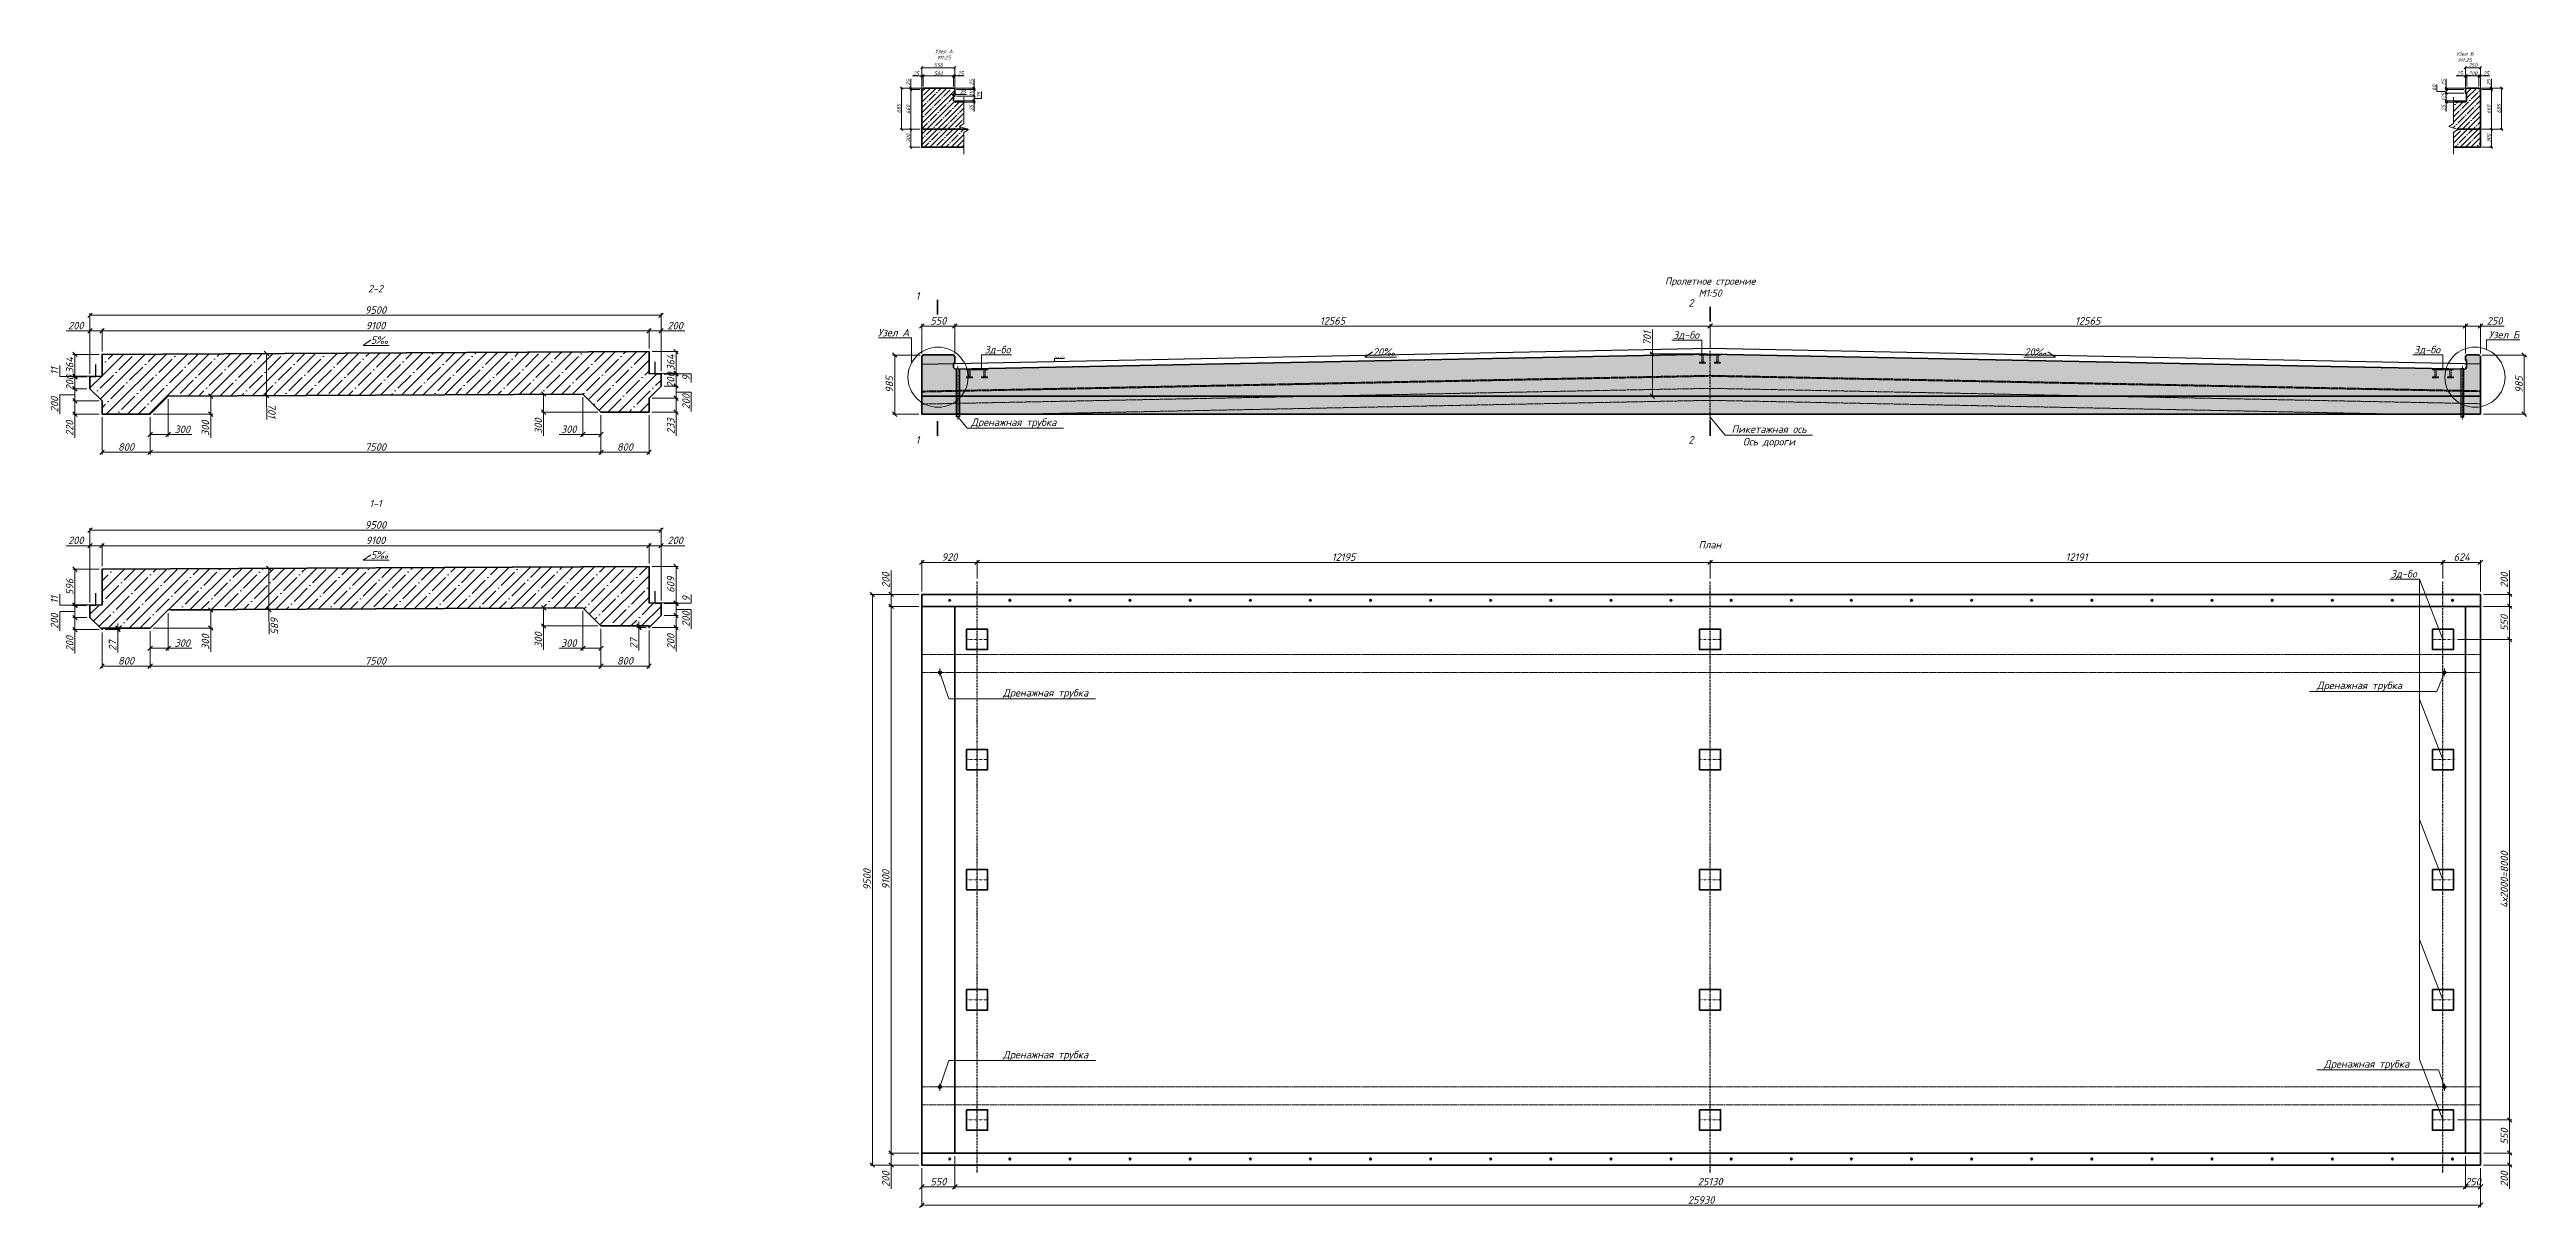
# Model space of a CAD drawing. Header units: millimetres. Extents: x 1000 to 42206, y 911 to 20189.
import ezdxf
from ezdxf import colors
from ezdxf.entities.mleader import LeaderData, LeaderLine
from ezdxf.math import Vec2, Vec3

# ---------------------------------------------------------------- set-up
doc = ezdxf.new("R2010")
doc.units = ezdxf.units.MM
doc.set_wipeout_variables(frame=1)
doc.linetypes.add('DASHDOT', pattern=[25.4, 12.7, -6.35, 0, -6.35])
doc.linetypes.add('DASHED', pattern=[19.05, 12.7, -6.35])
doc.layers.add('$ Оси', color=20, linetype='DASHDOT')
doc.layers.add('$ Пунктир', color=3, linetype='DASHED')
for name, color, linetype, lineweight in [('$ Слои конструкции $', 7, 'Continuous', 35), ('$Выноски', 5, 'Continuous', 13), ('$Оси', 1, 'DASHDOT', 13), ('$Пунктир', 3, 'DASHED', 13), ('$Размеры', 5, 'Continuous', 13), ('$Слои конструкции', 7, 'Continuous', 35), ('$Тонкие', 8, 'Continuous', 13), ('∅25', 114, 'Continuous', 30)]:
    doc.layers.add(name, color=color, linetype=linetype, lineweight=lineweight)
doc.styles.add('@ТРАНСПРОЕКТ', font='isocpeur.ttf', dxfattribs={"oblique": 15})
doc.dimstyles.new('@TN  1-25', dxfattribs={"dimscale": 25, "dimtxt": 2.5, "dimasz": 1.5, "dimexe": 0.7, "dimexo": 1, "dimgap": 0.5, "dimtad": 1, "dimdec": 0, "dimzin": 0, "dimdsep": 46, "dimtxsty": '@ТРАНСПРОЕКТ', "dimblk": 'OBLIQUE', "dimcen": 0, "dimclrd": 256, "dimclre": 256, "dimclrt": 256, "dimaunit": 1, "dimadec": 3, "dimazin": 0, "dimtfac": 1, "dimtdec": 0, "dimtofl": 0, "dimtmove": 0, "dimatfit": 3, "dimfxl": 1, "dimtolj": 1, "dimtzin": 0, "dimlwd": 13, "dimlwe": 13, "dimarcsym": 0})
doc.dimstyles.new('@TN  1-50', dxfattribs={"dimscale": 50, "dimtxt": 2.5, "dimasz": 1.5, "dimexe": 0.7, "dimexo": 1, "dimgap": 0.5, "dimtad": 1, "dimdec": 0, "dimzin": 0, "dimdsep": 46, "dimtxsty": '@ТРАНСПРОЕКТ', "dimblk": 'OBLIQUE', "dimcen": 0, "dimclrd": 5, "dimclre": 5, "dimclrt": 5, "dimaunit": 1, "dimadec": 3, "dimazin": 0, "dimtfac": 1, "dimtdec": 0, "dimtofl": 0, "dimtmove": 0, "dimatfit": 3, "dimfxl": 1, "dimtolj": 1, "dimtzin": 0, "dimlwd": 13, "dimlwe": 13, "dimarcsym": 0})
pattern_1 = [(45, (-2722376.41, -582584), (-88.3883476, 88.3883476), []), (45, (-2722288.02, -582584), (-88.3883476, 88.3883476), [156.25, -31.25, 0, -31.25])]

msp = doc.modelspace()

# ---------------------------------------------------------------- texts
at = {"layer": '$Выноски', "style": '@ТРАНСПРОЕКТ', "oblique": 15}
for s, p in [('1', (15408.3, 16024.9)), ('2', (28263.4, 15907.4)), ('1', (15408.3, 13628.2)), ('2', (28263.4, 13628.2))]:
    msp.add_text(s, height=125, dxfattribs=at).set_placement(p)
at = {"layer": '$Выноски', "attachment_point": 5, "style": '@ТРАНСПРОЕКТ'}
for s, width, insert, char_height in [('Узел А\\PМ1:25', 331.555, (15879.5, 20105.6), 62.5), ('Узел Б\\PМ1:25', 444.281, (41182.1, 20064.7), 62.5), ('2-2', 729.831, (6422.8, 16207.7), 120), ('Пролетное строение\\PМ1:50', 4623.023, (28625.9, 16233.5), 120), ('1-1', 729.831, (6423, 12631.4), 120), ('План', 913.82, (28620.3, 11943.4), 120)]:
    msp.add_mtext_dynamic_manual_height_columns(s, width=width, gutter_width=12.5, heights=[0], dxfattribs=dict(at, insert=insert, char_height=char_height))

# ---------------------------------------------------------------- blocks, each defined once
blk = doc.blocks.new('_NONE')
blk = doc.blocks.new('_Oblique')
at = {"color": 0, "linetype": 'ByBlock', "lineweight": -2}
blk.add_line((-0.5, -0.5), (0.5, 0.5), dxfattribs=at)
blk = doc.blocks.new('*D103')
at = {"layer": '$Размеры', "color": 5, "linetype": 'Continuous', "lineweight": 13, "transparency": 16777216}
for p, q in [((15511, 1568), (15511, 914)), ((41441, 1568), (41441, 914)), ((15511, 949), (41441, 949))]:
    blk.add_line(p, q, dxfattribs=at)
at = {"layer": 'Defpoints', "color": 0, "transparency": 16777216}
for p in [(15511, 1618), (41441, 1618), (41441, 949)]:
    blk.add_point(p, dxfattribs=at)
at = {"layer": '$Размеры', "color": 5, "lineweight": 13, "transparency": 16777216, "xscale": 75, "yscale": 75, "zscale": 75, "rotation": 180}
blk.add_blockref('_Oblique', (15511, 949), dxfattribs=at)
at = {"layer": '$Размеры', "color": 5, "lineweight": 13, "transparency": 16777216, "xscale": 75, "yscale": 75, "zscale": 75}
blk.add_blockref('_Oblique', (41441, 949), dxfattribs=at)
at = {"layer": '$Размеры', "color": 5, "transparency": 16777216, "insert": (28476, 1036), "char_height": 125, "attachment_point": 5, "style": '@ТРАНСПРОЕКТ'}
blk.add_mtext('\\A1;25930', dxfattribs=at)
blk = doc.blocks.new('*D104')
at = {"layer": '$Размеры', "color": 5, "linetype": 'Continuous', "lineweight": 13, "transparency": 16777216}
for p, q in [((15461, 10918), (14965, 10918)), ((15000, 1818), (15000, 10918)), ((15461, 1818), (14965, 1818))]:
    blk.add_line(p, q, dxfattribs=at)
at = {"layer": 'Defpoints', "color": 0, "transparency": 16777216}
for p in [(15000, 10918), (15511, 10918), (15511, 1818)]:
    blk.add_point(p, dxfattribs=at)
at = {"layer": '$Размеры', "color": 5, "lineweight": 13, "transparency": 16777216, "xscale": 75, "yscale": 75, "zscale": 75}
for p, rotation in [((15000, 10918), 90), ((15000, 1818), 270)]:
    blk.add_blockref('_Oblique', p, dxfattribs=dict(at, rotation=rotation))
at = {"layer": '$Размеры', "color": 5, "transparency": 16777216, "insert": (14912, 6368), "char_height": 125, "attachment_point": 5, "rotation": 90, "style": '@ТРАНСПРОЕКТ'}
blk.add_mtext('\\A1;9100', dxfattribs=at)
blk = doc.blocks.new('*D105')
at = {"layer": '$Размеры', "color": 5, "linetype": 'Continuous', "lineweight": 13, "transparency": 16777216}
for p, q in [((15461, 1818), (14965, 1818)), ((15000, 1818), (15000, 1618)), ((15461, 1618), (14965, 1618)), ((15000, 1618), (15000, 1222))]:
    blk.add_line(p, q, dxfattribs=at)
at = {"layer": 'Defpoints', "color": 0, "transparency": 16777216}
for p in [(15511, 1818), (15000, 1618), (15511, 1618)]:
    blk.add_point(p, dxfattribs=at)
at = {"layer": '$Размеры', "color": 5, "lineweight": 13, "transparency": 16777216, "xscale": 75, "yscale": 75, "zscale": 75}
for p, rotation in [((15000, 1818), 90), ((15000, 1618), 270)]:
    blk.add_blockref('_Oblique', p, dxfattribs=dict(at, rotation=rotation))
at = {"layer": '$Размеры', "color": 5, "transparency": 16777216, "insert": (14912, 1383), "char_height": 125, "attachment_point": 5, "rotation": 90, "style": '@ТРАНСПРОЕКТ'}
blk.add_mtext('\\A1;200', dxfattribs=at)
blk = doc.blocks.new('*D106')
at = {"layer": '$Размеры', "color": 5, "linetype": 'Continuous', "lineweight": 13, "transparency": 16777216}
for p, q in [((15000, 11118), (15000, 11514)), ((15461, 11118), (14965, 11118)), ((15461, 10918), (14965, 10918)), ((15000, 10918), (15000, 11118))]:
    blk.add_line(p, q, dxfattribs=at)
at = {"layer": 'Defpoints', "color": 0, "transparency": 16777216}
for p in [(15000, 11118), (15511, 11118), (15511, 10918)]:
    blk.add_point(p, dxfattribs=at)
at = {"layer": '$Размеры', "color": 5, "lineweight": 13, "transparency": 16777216, "xscale": 75, "yscale": 75, "zscale": 75}
for p, rotation in [((15000, 11118), 90), ((15000, 10918), 270)]:
    blk.add_blockref('_Oblique', p, dxfattribs=dict(at, rotation=rotation))
at = {"layer": '$Размеры', "color": 5, "transparency": 16777216, "insert": (14912, 11354), "char_height": 125, "attachment_point": 5, "rotation": 90, "style": '@ТРАНСПРОЕКТ'}
blk.add_mtext('\\A1;200', dxfattribs=at)
blk = doc.blocks.new('*D107')
at = {"layer": '$Размеры', "color": 5, "linetype": 'Continuous', "lineweight": 13, "transparency": 16777216}
for p, q in [((15511, 15128), (15511, 15620)), ((16061, 15585), (15511, 15585)), ((16061, 15128), (16061, 15620))]:
    blk.add_line(p, q, dxfattribs=at)
at = {"layer": 'Defpoints', "color": 0, "transparency": 16777216}
for p in [(15511, 15585), (15511, 15078), (16061, 15078)]:
    blk.add_point(p, dxfattribs=at)
at = {"layer": '$Размеры', "color": 5, "lineweight": 13, "transparency": 16777216, "xscale": 75, "yscale": 75, "zscale": 75, "rotation": 180}
blk.add_blockref('_Oblique', (15511, 15585), dxfattribs=at)
at = {"layer": '$Размеры', "color": 5, "lineweight": 13, "transparency": 16777216, "xscale": 75, "yscale": 75, "zscale": 75}
blk.add_blockref('_Oblique', (16061, 15585), dxfattribs=at)
at = {"layer": '$Размеры', "color": 5, "transparency": 16777216, "insert": (15786, 15672), "char_height": 125, "attachment_point": 5, "style": '@ТРАНСПРОЕКТ'}
blk.add_mtext('\\A1;550', dxfattribs=at)
blk = doc.blocks.new('*D108')
at = {"layer": '$Размеры', "color": 5, "linetype": 'Continuous', "lineweight": 13, "transparency": 16777216}
for p, q in [((16061, 15128), (16061, 15620)), ((16061, 15585), (28626, 15585)), ((28626, 15220), (28626, 15620))]:
    blk.add_line(p, q, dxfattribs=at)
at = {"layer": 'Defpoints', "color": 0, "transparency": 16777216}
for p in [(28626, 15585), (16061, 15078), (28626, 15170)]:
    blk.add_point(p, dxfattribs=at)
at = {"layer": '$Размеры', "color": 5, "lineweight": 13, "transparency": 16777216, "xscale": 75, "yscale": 75, "zscale": 75, "rotation": 180}
blk.add_blockref('_Oblique', (16061, 15585), dxfattribs=at)
at = {"layer": '$Размеры', "color": 5, "lineweight": 13, "transparency": 16777216, "xscale": 75, "yscale": 75, "zscale": 75}
blk.add_blockref('_Oblique', (28626, 15585), dxfattribs=at)
at = {"layer": '$Размеры', "color": 5, "transparency": 16777216, "insert": (22343, 15672), "char_height": 125, "attachment_point": 5, "style": '@ТРАНСПРОЕКТ'}
blk.add_mtext('\\A1;12565', dxfattribs=at)
blk = doc.blocks.new('*D109')
at = {"layer": '$Размеры', "color": 5, "linetype": 'Continuous', "lineweight": 13, "transparency": 16777216}
for p, q in [((28626, 15220), (28626, 15620)), ((28626, 15585), (41191, 15585)), ((41191, 15128), (41191, 15620))]:
    blk.add_line(p, q, dxfattribs=at)
at = {"layer": 'Defpoints', "color": 0, "transparency": 16777216}
for p in [(41191, 15585), (28626, 15170), (41191, 15078)]:
    blk.add_point(p, dxfattribs=at)
at = {"layer": '$Размеры', "color": 5, "lineweight": 13, "transparency": 16777216, "xscale": 75, "yscale": 75, "zscale": 75, "rotation": 180}
blk.add_blockref('_Oblique', (28626, 15585), dxfattribs=at)
at = {"layer": '$Размеры', "color": 5, "lineweight": 13, "transparency": 16777216, "xscale": 75, "yscale": 75, "zscale": 75}
blk.add_blockref('_Oblique', (41191, 15585), dxfattribs=at)
at = {"layer": '$Размеры', "color": 5, "transparency": 16777216, "insert": (34908, 15672), "char_height": 125, "attachment_point": 5, "style": '@ТРАНСПРОЕКТ'}
blk.add_mtext('\\A1;12565', dxfattribs=at)
blk = doc.blocks.new('*D110')
at = {"layer": '$Размеры', "color": 5, "linetype": 'Continuous', "lineweight": 13, "transparency": 16777216}
for p, q in [((41191, 15128), (41191, 15620)), ((41191, 15585), (41441, 15585)), ((41441, 15128), (41441, 15620)), ((41441, 15585), (41837, 15585))]:
    blk.add_line(p, q, dxfattribs=at)
at = {"layer": 'Defpoints', "color": 0, "transparency": 16777216}
for p in [(41441, 15585), (41191, 15078), (41441, 15078)]:
    blk.add_point(p, dxfattribs=at)
at = {"layer": '$Размеры', "color": 5, "lineweight": 13, "transparency": 16777216, "xscale": 75, "yscale": 75, "zscale": 75, "rotation": 180}
blk.add_blockref('_Oblique', (41191, 15585), dxfattribs=at)
at = {"layer": '$Размеры', "color": 5, "lineweight": 13, "transparency": 16777216, "xscale": 75, "yscale": 75, "zscale": 75}
blk.add_blockref('_Oblique', (41441, 15585), dxfattribs=at)
at = {"layer": '$Размеры', "color": 5, "transparency": 16777216, "insert": (41676, 15672), "char_height": 125, "attachment_point": 5, "style": '@ТРАНСПРОЕКТ'}
blk.add_mtext('\\A1;250', dxfattribs=at)
blk = doc.blocks.new('*D111')
at = {"layer": '$Размеры', "color": 5, "linetype": 'Continuous', "lineweight": 13, "transparency": 16777216}
for p, q in [((41466, 15103), (42203, 15103)), ((42168, 15103), (42168, 14118)), ((41491, 14118), (42203, 14118))]:
    blk.add_line(p, q, dxfattribs=at)
at = {"layer": 'Defpoints', "color": 0, "transparency": 16777216}
for p in [(41416, 15103), (41441, 14118), (42168, 14118)]:
    blk.add_point(p, dxfattribs=at)
at = {"layer": '$Размеры', "color": 5, "lineweight": 13, "transparency": 16777216, "xscale": 75, "yscale": 75, "zscale": 75}
for p, rotation in [((42168, 15103), 90), ((42168, 14118), 270)]:
    blk.add_blockref('_Oblique', p, dxfattribs=dict(at, rotation=rotation))
at = {"layer": '$Размеры', "color": 5, "transparency": 16777216, "insert": (42081, 14611), "char_height": 125, "attachment_point": 5, "rotation": 90, "style": '@ТРАНСПРОЕКТ'}
blk.add_mtext('\\A1;985', dxfattribs=at)
blk = doc.blocks.new('*D112')
at = {"layer": '$Размеры', "color": 5, "linetype": 'Continuous', "lineweight": 13, "transparency": 16777216}
for p, q in [((41057, 10368), (41961, 10368)), ((41926, 10368), (41926, 2368)), ((41057, 2368), (41961, 2368))]:
    blk.add_line(p, q, dxfattribs=at)
at = {"layer": 'Defpoints', "color": 0, "transparency": 16777216}
for p in [(41007, 10368), (41007, 2368), (41926, 2368)]:
    blk.add_point(p, dxfattribs=at)
at = {"layer": '$Размеры', "color": 5, "lineweight": 13, "transparency": 16777216, "xscale": 75, "yscale": 75, "zscale": 75}
for p, rotation in [((41926, 10368), 90), ((41926, 2368), 270)]:
    blk.add_blockref('_Oblique', p, dxfattribs=dict(at, rotation=rotation))
at = {"layer": '$Размеры', "color": 5, "transparency": 16777216, "insert": (41838, 6368), "char_height": 125, "attachment_point": 5, "rotation": 90, "style": '@ТРАНСПРОЕКТ'}
blk.add_mtext('\\A1;4х2000=8000', dxfattribs=at)
blk = doc.blocks.new('*D113')
at = {"layer": '$Размеры', "color": 5, "linetype": 'Continuous', "lineweight": 13, "transparency": 16777216}
for p, q in [((41057, 2368), (41961, 2368)), ((41926, 2368), (41926, 1818)), ((41491, 1818), (41961, 1818))]:
    blk.add_line(p, q, dxfattribs=at)
at = {"layer": 'Defpoints', "color": 0, "transparency": 16777216}
for p in [(41007, 2368), (41441, 1818), (41926, 1818)]:
    blk.add_point(p, dxfattribs=at)
at = {"layer": '$Размеры', "color": 5, "lineweight": 13, "transparency": 16777216, "xscale": 75, "yscale": 75, "zscale": 75}
for p, rotation in [((41926, 2368), 90), ((41926, 1818), 270)]:
    blk.add_blockref('_Oblique', p, dxfattribs=dict(at, rotation=rotation))
at = {"layer": '$Размеры', "color": 5, "transparency": 16777216, "insert": (41838, 2093), "char_height": 125, "attachment_point": 5, "rotation": 90, "style": '@ТРАНСПРОЕКТ'}
blk.add_mtext('\\A1;550', dxfattribs=at)
blk = doc.blocks.new('*D114')
at = {"layer": '$Размеры', "color": 5, "linetype": 'Continuous', "lineweight": 13, "transparency": 16777216}
for p, q in [((41491, 1818), (41961, 1818)), ((41926, 1818), (41926, 1618)), ((41491, 1618), (41961, 1618)), ((41926, 1618), (41926, 1222))]:
    blk.add_line(p, q, dxfattribs=at)
at = {"layer": 'Defpoints', "color": 0, "transparency": 16777216}
for p in [(41441, 1818), (41441, 1618), (41926, 1618)]:
    blk.add_point(p, dxfattribs=at)
at = {"layer": '$Размеры', "color": 5, "lineweight": 13, "transparency": 16777216, "xscale": 75, "yscale": 75, "zscale": 75}
for p, rotation in [((41926, 1818), 90), ((41926, 1618), 270)]:
    blk.add_blockref('_Oblique', p, dxfattribs=dict(at, rotation=rotation))
at = {"layer": '$Размеры', "color": 5, "transparency": 16777216, "insert": (41838, 1383), "char_height": 125, "attachment_point": 5, "rotation": 90, "style": '@ТРАНСПРОЕКТ'}
blk.add_mtext('\\A1;200', dxfattribs=at)
blk = doc.blocks.new('*D115')
at = {"layer": '$Размеры', "color": 5, "linetype": 'Continuous', "lineweight": 13, "transparency": 16777216}
for p, q in [((41491, 10918), (41961, 10918)), ((41926, 10368), (41926, 10918)), ((41057, 10368), (41961, 10368))]:
    blk.add_line(p, q, dxfattribs=at)
at = {"layer": 'Defpoints', "color": 0, "transparency": 16777216}
for p in [(41441, 10918), (41926, 10918), (41007, 10368)]:
    blk.add_point(p, dxfattribs=at)
at = {"layer": '$Размеры', "color": 5, "lineweight": 13, "transparency": 16777216, "xscale": 75, "yscale": 75, "zscale": 75}
for p, rotation in [((41926, 10918), 90), ((41926, 10368), 270)]:
    blk.add_blockref('_Oblique', p, dxfattribs=dict(at, rotation=rotation))
at = {"layer": '$Размеры', "color": 5, "transparency": 16777216, "insert": (41838, 10643), "char_height": 125, "attachment_point": 5, "rotation": 90, "style": '@ТРАНСПРОЕКТ'}
blk.add_mtext('\\A1;550', dxfattribs=at)
blk = doc.blocks.new('*D116')
at = {"layer": '$Размеры', "color": 5, "linetype": 'Continuous', "lineweight": 13, "transparency": 16777216}
for p, q in [((41926, 11118), (41926, 11514)), ((41491, 11118), (41961, 11118)), ((41491, 10918), (41961, 10918)), ((41926, 10918), (41926, 11118))]:
    blk.add_line(p, q, dxfattribs=at)
at = {"layer": 'Defpoints', "color": 0, "transparency": 16777216}
for p in [(41441, 11118), (41441, 10918), (41926, 11118)]:
    blk.add_point(p, dxfattribs=at)
at = {"layer": '$Размеры', "color": 5, "lineweight": 13, "transparency": 16777216, "xscale": 75, "yscale": 75, "zscale": 75}
for p, rotation in [((41926, 11118), 90), ((41926, 10918), 270)]:
    blk.add_blockref('_Oblique', p, dxfattribs=dict(at, rotation=rotation))
at = {"layer": '$Размеры', "color": 5, "transparency": 16777216, "insert": (41838, 11354), "char_height": 125, "attachment_point": 5, "rotation": 90, "style": '@ТРАНСПРОЕКТ'}
blk.add_mtext('\\A1;200', dxfattribs=at)
blk = doc.blocks.new('*D117')
at = {"layer": '$Размеры', "color": 5, "linetype": 'Continuous', "lineweight": 13, "transparency": 16777216}
for p, q in [((15511, 11168), (15511, 11686)), ((16431, 11651), (15511, 11651)), ((16431, 11381), (16431, 11686))]:
    blk.add_line(p, q, dxfattribs=at)
at = {"layer": 'Defpoints', "color": 0, "transparency": 16777216}
for p in [(15511, 11651), (16431, 11331), (15511, 11118)]:
    blk.add_point(p, dxfattribs=at)
at = {"layer": '$Размеры', "color": 5, "lineweight": 13, "transparency": 16777216, "xscale": 75, "yscale": 75, "zscale": 75, "rotation": 180}
blk.add_blockref('_Oblique', (15511, 11651), dxfattribs=at)
at = {"layer": '$Размеры', "color": 5, "lineweight": 13, "transparency": 16777216, "xscale": 75, "yscale": 75, "zscale": 75}
blk.add_blockref('_Oblique', (16431, 11651), dxfattribs=at)
at = {"layer": '$Размеры', "color": 5, "transparency": 16777216, "insert": (15971, 11739), "char_height": 125, "attachment_point": 5, "style": '@ТРАНСПРОЕКТ'}
blk.add_mtext('\\A1;920', dxfattribs=at)
blk = doc.blocks.new('*D118')
at = {"layer": '$Размеры', "color": 5, "linetype": 'Continuous', "lineweight": 13, "transparency": 16777216}
for p, q in [((16431, 11381), (16431, 11686)), ((16431, 11651), (28626, 11651)), ((28626, 11381), (28626, 11686))]:
    blk.add_line(p, q, dxfattribs=at)
at = {"layer": 'Defpoints', "color": 0, "transparency": 16777216}
for p in [(28626, 11651), (16431, 11331), (28626, 11331)]:
    blk.add_point(p, dxfattribs=at)
at = {"layer": '$Размеры', "color": 5, "lineweight": 13, "transparency": 16777216, "xscale": 75, "yscale": 75, "zscale": 75, "rotation": 180}
blk.add_blockref('_Oblique', (16431, 11651), dxfattribs=at)
at = {"layer": '$Размеры', "color": 5, "lineweight": 13, "transparency": 16777216, "xscale": 75, "yscale": 75, "zscale": 75}
blk.add_blockref('_Oblique', (28626, 11651), dxfattribs=at)
at = {"layer": '$Размеры', "color": 5, "transparency": 16777216, "insert": (22528, 11739), "char_height": 125, "attachment_point": 5, "style": '@ТРАНСПРОЕКТ'}
blk.add_mtext('\\A1;12195', dxfattribs=at)
blk = doc.blocks.new('*D119')
at = {"layer": '$Размеры', "color": 5, "linetype": 'Continuous', "lineweight": 13, "transparency": 16777216}
for p, q in [((28626, 11381), (28626, 11686)), ((28626, 11651), (40817, 11651)), ((40817, 11381), (40817, 11686))]:
    blk.add_line(p, q, dxfattribs=at)
at = {"layer": 'Defpoints', "color": 0, "transparency": 16777216}
for p in [(40817, 11651), (28626, 11331), (40817, 11331)]:
    blk.add_point(p, dxfattribs=at)
at = {"layer": '$Размеры', "color": 5, "lineweight": 13, "transparency": 16777216, "xscale": 75, "yscale": 75, "zscale": 75, "rotation": 180}
blk.add_blockref('_Oblique', (28626, 11651), dxfattribs=at)
at = {"layer": '$Размеры', "color": 5, "lineweight": 13, "transparency": 16777216, "xscale": 75, "yscale": 75, "zscale": 75}
blk.add_blockref('_Oblique', (40817, 11651), dxfattribs=at)
at = {"layer": '$Размеры', "color": 5, "transparency": 16777216, "insert": (34721, 11739), "char_height": 125, "attachment_point": 5, "style": '@ТРАНСПРОЕКТ'}
blk.add_mtext('\\A1;12191', dxfattribs=at)
blk = doc.blocks.new('*D120')
at = {"layer": '$Размеры', "color": 5, "linetype": 'Continuous', "lineweight": 13, "transparency": 16777216}
for p, q in [((40817, 11381), (40817, 11686)), ((40817, 11651), (41441, 11651)), ((41441, 11168), (41441, 11686))]:
    blk.add_line(p, q, dxfattribs=at)
at = {"layer": 'Defpoints', "color": 0, "transparency": 16777216}
for p in [(41441, 11651), (40817, 11331), (41441, 11118)]:
    blk.add_point(p, dxfattribs=at)
at = {"layer": '$Размеры', "color": 5, "lineweight": 13, "transparency": 16777216, "xscale": 75, "yscale": 75, "zscale": 75, "rotation": 180}
blk.add_blockref('_Oblique', (40817, 11651), dxfattribs=at)
at = {"layer": '$Размеры', "color": 5, "lineweight": 13, "transparency": 16777216, "xscale": 75, "yscale": 75, "zscale": 75}
blk.add_blockref('_Oblique', (41441, 11651), dxfattribs=at)
at = {"layer": '$Размеры', "color": 5, "transparency": 16777216, "insert": (41129, 11739), "char_height": 125, "attachment_point": 5, "style": '@ТРАНСПРОЕКТ'}
blk.add_mtext('\\A1;624', dxfattribs=at)
blk = doc.blocks.new('*U8')
h = blk.add_hatch(color=114)
h.dxf.hatch_style = 2
h.paths.add_polyline_path([(-0.013, 0, 1), (0.013, 0, 1)])
h.paths.add_polyline_path([(-0.002, 0.005), (0.002, 0.005), (0.003, 0.009), (-0.001, 0.009)], flags=24)
at = {"layer": '$ Слои конструкции $'}
blk.add_circle((0, 0), 0.0125, dxfattribs=at)
at = {"layer": 'Defpoints'}
blk.add_circle((0, 0), 0.0135, dxfattribs=at)
at = {"layer": 'Defpoints', "color": 250, "style": '@ТРАНСПРОЕКТ', "oblique": 15}
blk.add_text('25', height=0.003, dxfattribs=at).set_placement((-0.002, 0.006))
blk = doc.blocks.new('*D153')
at = {"layer": '$Размеры', "color": 5, "linetype": 'Continuous', "lineweight": 13, "transparency": 16777216}
for p, q in [((15486, 15103), (15025, 15103)), ((15060, 15103), (15060, 14118)), ((15461, 14118), (15025, 14118))]:
    blk.add_line(p, q, dxfattribs=at)
at = {"layer": 'Defpoints', "color": 0, "transparency": 16777216}
for p in [(15536, 15103), (15060, 14118), (15511, 14118)]:
    blk.add_point(p, dxfattribs=at)
at = {"layer": '$Размеры', "color": 5, "lineweight": 13, "transparency": 16777216, "xscale": 75, "yscale": 75, "zscale": 75}
for p, rotation in [((15060, 15103), 90), ((15060, 14118), 270)]:
    blk.add_blockref('_Oblique', p, dxfattribs=dict(at, rotation=rotation))
at = {"layer": '$Размеры', "color": 5, "transparency": 16777216, "insert": (14972, 14611), "char_height": 125, "attachment_point": 5, "rotation": 90, "style": '@ТРАНСПРОЕКТ'}
blk.add_mtext('\\A1;985', dxfattribs=at)
blk = doc.blocks.new('Зк д')
at = {"layer": '$Пунктир'}
for points in [[(2776131, 562786), (2776481, 562786), (2776481, 562766), (2776131, 562766)], [(2776131, 562652), (2776231, 562652), (2776231, 562636), (2776131, 562636)], [(2776170, 562652), (2776170, 562766), (2776192, 562766), (2776192, 562652)], [(2776381, 562652), (2776481, 562652), (2776481, 562636), (2776381, 562636)], [(2776420, 562786), (2776442, 562786), (2776442, 562766), (2776420, 562766)], [(2776442, 562652), (2776442, 562766), (2776420, 562766), (2776420, 562652)]]:
    blk.add_lwpolyline(points, close=True, dxfattribs=at)
blk = doc.blocks.new('A$C57DF1AEC')
blk.add_wipeout([(-175, 170), (175, 170), (175, -170), (-175, -170)]).dxf.layer = '$Тонкие'
at = {"layer": '$Оси', "ltscale": 0.2}
for points in [[(-190, 0), (190, 0)], [(0, -185), (0, 185)]]:
    blk.add_lwpolyline(points, dxfattribs=at)
at = {"layer": '$Слои конструкции'}
blk.add_lwpolyline([(175, 170), (175, -170), (-175, -170), (-175, 170)], close=True, dxfattribs=at)
blk = doc.blocks.new('A$C56837E69')
at = {"layer": '$Слои конструкции', "xscale": -1}
for p in [(190, 8185), (12385, 8185), (24576, 8185), (190, 6185), (12385, 6185), (24576, 6185), (190, 4185), (12385, 4185), (24576, 4185), (190, 2185), (12385, 2185), (24576, 2185), (190, 185), (12385, 185), (24576, 185)]:
    blk.add_blockref('A$C57DF1AEC', p, dxfattribs=at)
blk = doc.blocks.new('*D154')
at = {"layer": '$Слои конструкции', "color": 5, "linetype": 'Continuous', "lineweight": 13, "transparency": 16777216}
for p, q in [((15461, 11118), (14653, 11118)), ((14688, 11118), (14688, 1618)), ((15461, 1618), (14653, 1618))]:
    blk.add_line(p, q, dxfattribs=at)
at = {"layer": 'Defpoints', "color": 0, "transparency": 16777216}
for p in [(15511, 11118), (14688, 1618), (15511, 1618)]:
    blk.add_point(p, dxfattribs=at)
at = {"layer": '$Слои конструкции', "color": 5, "lineweight": 13, "transparency": 16777216, "xscale": 75, "yscale": 75, "zscale": 75}
for p, rotation in [((14688, 11118), 90), ((14688, 1618), 270)]:
    blk.add_blockref('_Oblique', p, dxfattribs=dict(at, rotation=rotation))
at = {"layer": '$Слои конструкции', "color": 5, "transparency": 16777216, "insert": (14600, 6368), "char_height": 125, "attachment_point": 5, "rotation": 90, "style": '@ТРАНСПРОЕКТ'}
blk.add_mtext('\\A1;9500', dxfattribs=at)
blk = doc.blocks.new('*D155')
at = {"layer": '$Слои конструкции', "color": 5, "linetype": 'Continuous', "lineweight": 13, "transparency": 16777216}
for p, q in [((1823, 14339), (1388, 14339)), ((1823, 14118), (1388, 14118)), ((1423, 14339), (1423, 14118)), ((1423, 14118), (1423, 13722))]:
    blk.add_line(p, q, dxfattribs=at)
at = {"layer": 'Defpoints', "color": 0, "transparency": 16777216}
for p in [(1423, 14118), (1873, 14339), (1873, 14118)]:
    blk.add_point(p, dxfattribs=at)
at = {"layer": '$Слои конструкции', "color": 5, "lineweight": 13, "transparency": 16777216, "xscale": 75, "yscale": 75, "zscale": 75}
for p, rotation in [((1423, 14339), 90), ((1423, 14118), 270)]:
    blk.add_blockref('_Oblique', p, dxfattribs=dict(at, rotation=rotation))
at = {"layer": '$Слои конструкции', "color": 5, "transparency": 16777216, "insert": (1336, 13883), "char_height": 125, "attachment_point": 5, "rotation": 90, "style": '@ТРАНСПРОЕКТ'}
blk.add_mtext('\\A1;220', dxfattribs=at)
blk = doc.blocks.new('*D156')
at = {"layer": '$Слои конструкции', "color": 5, "linetype": 'Continuous', "lineweight": 13, "transparency": 16777216}
for p, q in [((1423, 14439), (1169, 14439)), ((1169, 14439), (1169, 14118)), ((1623, 14539), (1388, 14539)), ((1423, 14539), (1423, 14339)), ((1823, 14339), (1388, 14339))]:
    blk.add_line(p, q, dxfattribs=at)
at = {"layer": 'Defpoints', "color": 0, "transparency": 16777216}
for p in [(1673, 14539), (1423, 14339), (1873, 14339)]:
    blk.add_point(p, dxfattribs=at)
at = {"layer": '$Слои конструкции', "color": 5, "lineweight": 13, "transparency": 16777216, "xscale": 75, "yscale": 75, "zscale": 75}
for p, rotation in [((1423, 14539), 90), ((1423, 14339), 270)]:
    blk.add_blockref('_Oblique', p, dxfattribs=dict(at, rotation=rotation))
at = {"layer": '$Слои конструкции', "color": 5, "transparency": 16777216, "insert": (1082, 14278), "char_height": 125, "attachment_point": 5, "rotation": 90, "style": '@ТРАНСПРОЕКТ'}
blk.add_mtext('\\A1;200', dxfattribs=at)
blk = doc.blocks.new('*D157')
at = {"layer": '$Слои конструкции', "color": 5, "linetype": 'Continuous', "lineweight": 13, "transparency": 16777216}
for p, q in [((1623, 14739), (1388, 14739)), ((1623, 14539), (1388, 14539)), ((1423, 14539), (1423, 14739))]:
    blk.add_line(p, q, dxfattribs=at)
at = {"layer": 'Defpoints', "color": 0, "transparency": 16777216}
for p in [(1423, 14739), (1673, 14739), (1673, 14539)]:
    blk.add_point(p, dxfattribs=at)
at = {"layer": '$Слои конструкции', "color": 5, "lineweight": 13, "transparency": 16777216, "xscale": 75, "yscale": 75, "zscale": 75}
for p, rotation in [((1423, 14739), 90), ((1423, 14539), 270)]:
    blk.add_blockref('_Oblique', p, dxfattribs=dict(at, rotation=rotation))
at = {"layer": '$Слои конструкции', "color": 5, "transparency": 16777216, "insert": (1336, 14639), "char_height": 125, "attachment_point": 5, "rotation": 90, "style": '@ТРАНСПРОЕКТ'}
blk.add_mtext('\\A1;200', dxfattribs=at)
blk = doc.blocks.new('*D158')
at = {"layer": '$Слои конструкции', "color": 5, "linetype": 'Continuous', "lineweight": 13, "transparency": 16777216}
for p, q in [((1169, 14744), (1169, 14928)), ((1423, 14744), (1169, 14744)), ((1823, 14750), (1388, 14750)), ((1623, 14739), (1388, 14739)), ((1423, 14750), (1423, 14825)), ((1423, 14739), (1423, 14750)), ((1423, 14739), (1423, 14664))]:
    blk.add_line(p, q, dxfattribs=at)
at = {"layer": 'Defpoints', "color": 0, "transparency": 16777216}
for p in [(1423, 14750), (1673, 14739), (1873, 14750)]:
    blk.add_point(p, dxfattribs=at)
at = {"layer": '$Слои конструкции', "color": 5, "lineweight": 13, "transparency": 16777216, "xscale": 75, "yscale": 75, "zscale": 75}
for p, rotation in [((1423, 14750), 270), ((1423, 14739), 90)]:
    blk.add_blockref('_Oblique', p, dxfattribs=dict(at, rotation=rotation))
at = {"layer": '$Слои конструкции', "color": 5, "transparency": 16777216, "insert": (1082, 14836), "char_height": 125, "attachment_point": 5, "rotation": 90, "style": '@ТРАНСПРОЕКТ'}
blk.add_mtext('\\A1;11', dxfattribs=at)
blk = doc.blocks.new('*D159')
at = {"layer": '$Слои конструкции', "color": 5, "linetype": 'Continuous', "lineweight": 13, "transparency": 16777216}
for p, q in [((1823, 15114), (1388, 15114)), ((1423, 15114), (1423, 14750)), ((1823, 14750), (1388, 14750))]:
    blk.add_line(p, q, dxfattribs=at)
at = {"layer": 'Defpoints', "color": 0, "transparency": 16777216}
for p in [(1873, 15114), (1423, 14750), (1873, 14750)]:
    blk.add_point(p, dxfattribs=at)
at = {"layer": '$Слои конструкции', "color": 5, "lineweight": 13, "transparency": 16777216, "xscale": 75, "yscale": 75, "zscale": 75}
for p, rotation in [((1423, 15114), 90), ((1423, 14750), 270)]:
    blk.add_blockref('_Oblique', p, dxfattribs=dict(at, rotation=rotation))
at = {"layer": '$Слои конструкции', "color": 5, "transparency": 16777216, "insert": (1336, 14932), "char_height": 125, "attachment_point": 5, "rotation": 90, "style": '@ТРАНСПРОЕКТ'}
blk.add_mtext('\\A1;364', dxfattribs=at)
blk = doc.blocks.new('*D160')
at = {"layer": '$Размеры', "color": 5, "linetype": 'Continuous', "lineweight": 13, "transparency": 16777216}
for p, q in [((2723, 14118), (3716, 14118)), ((3023, 14418), (3716, 14418)), ((3681, 14418), (3681, 14118)), ((3681, 14118), (3681, 13722))]:
    blk.add_line(p, q, dxfattribs=at)
at = {"layer": 'Defpoints', "color": 0, "transparency": 16777216}
for p in [(2673, 14118), (2973, 14418), (3681, 14118)]:
    blk.add_point(p, dxfattribs=at)
at = {"layer": '$Размеры', "color": 5, "lineweight": 13, "transparency": 16777216, "xscale": 75, "yscale": 75, "zscale": 75}
for p, rotation in [((3681, 14418), 90), ((3681, 14118), 270)]:
    blk.add_blockref('_Oblique', p, dxfattribs=dict(at, rotation=rotation))
at = {"layer": '$Размеры', "color": 5, "transparency": 16777216, "insert": (3594, 13883), "char_height": 125, "attachment_point": 5, "rotation": 90, "style": '@ТРАНСПРОЕКТ'}
blk.add_mtext('\\A1;300', dxfattribs=at)
blk = doc.blocks.new('*D161')
at = {"layer": '$Размеры', "color": 5, "linetype": 'Continuous', "lineweight": 13, "transparency": 16777216}
for p, q in [((1873, 14068), (1873, 13449)), ((2673, 14068), (2673, 13449)), ((2673, 13484), (1873, 13484))]:
    blk.add_line(p, q, dxfattribs=at)
at = {"layer": 'Defpoints', "color": 0, "transparency": 16777216}
for p in [(1873, 14118), (2673, 14118), (1873, 13484)]:
    blk.add_point(p, dxfattribs=at)
at = {"layer": '$Размеры', "color": 5, "lineweight": 13, "transparency": 16777216, "xscale": 75, "yscale": 75, "zscale": 75, "rotation": 180}
blk.add_blockref('_Oblique', (1873, 13484), dxfattribs=at)
at = {"layer": '$Размеры', "color": 5, "lineweight": 13, "transparency": 16777216, "xscale": 75, "yscale": 75, "zscale": 75}
blk.add_blockref('_Oblique', (2673, 13484), dxfattribs=at)
at = {"layer": '$Размеры', "color": 5, "transparency": 16777216, "insert": (2273, 13572), "char_height": 125, "attachment_point": 5, "style": '@ТРАНСПРОЕКТ'}
blk.add_mtext('\\A1;800', dxfattribs=at)
blk = doc.blocks.new('*D162')
at = {"layer": '$Размеры', "color": 5, "linetype": 'Continuous', "lineweight": 13, "transparency": 16777216}
for p, q in [((2673, 14068), (2673, 13449)), ((10173, 14103), (10173, 13449)), ((2673, 13484), (10173, 13484))]:
    blk.add_line(p, q, dxfattribs=at)
at = {"layer": 'Defpoints', "color": 0, "transparency": 16777216}
for p in [(2673, 14118), (10173, 14153), (10173, 13484)]:
    blk.add_point(p, dxfattribs=at)
at = {"layer": '$Размеры', "color": 5, "lineweight": 13, "transparency": 16777216, "xscale": 75, "yscale": 75, "zscale": 75, "rotation": 180}
blk.add_blockref('_Oblique', (2673, 13484), dxfattribs=at)
at = {"layer": '$Размеры', "color": 5, "lineweight": 13, "transparency": 16777216, "xscale": 75, "yscale": 75, "zscale": 75}
blk.add_blockref('_Oblique', (10173, 13484), dxfattribs=at)
at = {"layer": '$Размеры', "color": 5, "transparency": 16777216, "insert": (6423, 13572), "char_height": 125, "attachment_point": 5, "style": '@ТРАНСПРОЕКТ'}
blk.add_mtext('\\A1;7500', dxfattribs=at)
blk = doc.blocks.new('*D163')
at = {"layer": '$Размеры', "color": 5, "linetype": 'Continuous', "lineweight": 13, "transparency": 16777216}
for p, q in [((10173, 14103), (10173, 13449)), ((10973, 14103), (10973, 13449)), ((10173, 13484), (10973, 13484))]:
    blk.add_line(p, q, dxfattribs=at)
at = {"layer": 'Defpoints', "color": 0, "transparency": 16777216}
for p in [(10173, 14153), (10973, 14153), (10973, 13484)]:
    blk.add_point(p, dxfattribs=at)
at = {"layer": '$Размеры', "color": 5, "lineweight": 13, "transparency": 16777216, "xscale": 75, "yscale": 75, "zscale": 75, "rotation": 180}
blk.add_blockref('_Oblique', (10173, 13484), dxfattribs=at)
at = {"layer": '$Размеры', "color": 5, "lineweight": 13, "transparency": 16777216, "xscale": 75, "yscale": 75, "zscale": 75}
blk.add_blockref('_Oblique', (10973, 13484), dxfattribs=at)
at = {"layer": '$Размеры', "color": 5, "transparency": 16777216, "insert": (10573, 13572), "char_height": 125, "attachment_point": 5, "style": '@ТРАНСПРОЕКТ'}
blk.add_mtext('\\A1;800', dxfattribs=at)
blk = doc.blocks.new('*D164')
at = {"layer": '$Слои конструкции', "color": 5, "linetype": 'Continuous', "lineweight": 13, "transparency": 16777216}
for p, q in [((4828, 15129), (4573, 15128)), ((4608, 15128), (4611, 14427)), ((4831, 14428), (4576, 14426)), ((4611, 14427), (4613, 14027))]:
    blk.add_line(p, q, dxfattribs=at)
at = {"layer": 'Defpoints', "color": 0, "transparency": 16777216}
for p in [(4878, 15129), (4611, 14427), (4881, 14428)]:
    blk.add_point(p, dxfattribs=at)
at = {"layer": '$Слои конструкции', "color": 5, "lineweight": 13, "transparency": 16777216, "xscale": 75, "yscale": 75, "zscale": 75}
for p, rotation in [((4608, 15128), 90.28676393139067), ((4611, 14427), 270.2867639313907)]:
    blk.add_blockref('_Oblique', p, dxfattribs=dict(at, rotation=rotation))
at = {"layer": '$Слои конструкции', "color": 5, "transparency": 16777216, "insert": (4700, 14176), "char_height": 125, "attachment_point": 5, "rotation": 270.2868, "style": '@ТРАНСПРОЕКТ'}
blk.add_mtext('\\A1;701', dxfattribs=at)
blk = doc.blocks.new('*D165')
at = {"layer": '$Слои конструкции', "color": 5, "linetype": 'Continuous', "lineweight": 13, "transparency": 16777216}
for p, q in [((1673, 15506), (1277, 15506)), ((1673, 14789), (1673, 15541)), ((1873, 15506), (1673, 15506)), ((1873, 15164), (1873, 15541))]:
    blk.add_line(p, q, dxfattribs=at)
at = {"layer": 'Defpoints', "color": 0, "transparency": 16777216}
for p in [(1673, 15506), (1873, 15114), (1673, 14739)]:
    blk.add_point(p, dxfattribs=at)
at = {"layer": '$Слои конструкции', "color": 5, "lineweight": 13, "transparency": 16777216, "xscale": 75, "yscale": 75, "zscale": 75, "rotation": 180}
blk.add_blockref('_Oblique', (1673, 15506), dxfattribs=at)
at = {"layer": '$Слои конструкции', "color": 5, "lineweight": 13, "transparency": 16777216, "xscale": 75, "yscale": 75, "zscale": 75}
blk.add_blockref('_Oblique', (1873, 15506), dxfattribs=at)
at = {"layer": '$Слои конструкции', "color": 5, "transparency": 16777216, "insert": (1437, 15593), "char_height": 125, "attachment_point": 5, "style": '@ТРАНСПРОЕКТ'}
blk.add_mtext('\\A1;200', dxfattribs=at)
blk = doc.blocks.new('*D166')
at = {"layer": '$Слои конструкции', "color": 5, "linetype": 'Continuous', "lineweight": 13, "transparency": 16777216}
for p, q in [((1873, 15164), (1873, 15541)), ((1873, 15506), (10973, 15506)), ((10973, 15210), (10973, 15541))]:
    blk.add_line(p, q, dxfattribs=at)
at = {"layer": 'Defpoints', "color": 0, "transparency": 16777216}
for p in [(10973, 15506), (1873, 15114), (10973, 15160)]:
    blk.add_point(p, dxfattribs=at)
at = {"layer": '$Слои конструкции', "color": 5, "lineweight": 13, "transparency": 16777216, "xscale": 75, "yscale": 75, "zscale": 75, "rotation": 180}
blk.add_blockref('_Oblique', (1873, 15506), dxfattribs=at)
at = {"layer": '$Слои конструкции', "color": 5, "lineweight": 13, "transparency": 16777216, "xscale": 75, "yscale": 75, "zscale": 75}
blk.add_blockref('_Oblique', (10973, 15506), dxfattribs=at)
at = {"layer": '$Слои конструкции', "color": 5, "transparency": 16777216, "insert": (6423, 15593), "char_height": 125, "attachment_point": 5, "style": '@ТРАНСПРОЕКТ'}
blk.add_mtext('\\A1;9100', dxfattribs=at)
blk = doc.blocks.new('*D167')
at = {"layer": '$Слои конструкции', "color": 5, "linetype": 'Continuous', "lineweight": 13, "transparency": 16777216}
for p, q in [((10973, 15210), (10973, 15541)), ((10973, 15506), (11173, 15506)), ((11173, 14836), (11173, 15541)), ((11173, 15506), (11569, 15506))]:
    blk.add_line(p, q, dxfattribs=at)
at = {"layer": 'Defpoints', "color": 0, "transparency": 16777216}
for p in [(11173, 15506), (10973, 15160), (11173, 14786)]:
    blk.add_point(p, dxfattribs=at)
at = {"layer": '$Слои конструкции', "color": 5, "lineweight": 13, "transparency": 16777216, "xscale": 75, "yscale": 75, "zscale": 75, "rotation": 180}
blk.add_blockref('_Oblique', (10973, 15506), dxfattribs=at)
at = {"layer": '$Слои конструкции', "color": 5, "lineweight": 13, "transparency": 16777216, "xscale": 75, "yscale": 75, "zscale": 75}
blk.add_blockref('_Oblique', (11173, 15506), dxfattribs=at)
at = {"layer": '$Слои конструкции', "color": 5, "transparency": 16777216, "insert": (11408, 15593), "char_height": 125, "attachment_point": 5, "style": '@ТРАНСПРОЕКТ'}
blk.add_mtext('\\A1;200', dxfattribs=at)
blk = doc.blocks.new('*D168')
at = {"layer": '$Слои конструкции', "color": 5, "linetype": 'Continuous', "lineweight": 13, "transparency": 16777216}
for p, q in [((1673, 14789), (1673, 15799)), ((1673, 15764), (11173, 15764)), ((11173, 14836), (11173, 15799))]:
    blk.add_line(p, q, dxfattribs=at)
at = {"layer": 'Defpoints', "color": 0, "transparency": 16777216}
for p in [(11173, 15764), (1673, 14739), (11173, 14786)]:
    blk.add_point(p, dxfattribs=at)
at = {"layer": '$Слои конструкции', "color": 5, "lineweight": 13, "transparency": 16777216, "xscale": 75, "yscale": 75, "zscale": 75, "rotation": 180}
blk.add_blockref('_Oblique', (1673, 15764), dxfattribs=at)
at = {"layer": '$Слои конструкции', "color": 5, "lineweight": 13, "transparency": 16777216, "xscale": 75, "yscale": 75, "zscale": 75}
blk.add_blockref('_Oblique', (11173, 15764), dxfattribs=at)
at = {"layer": '$Слои конструкции', "color": 5, "transparency": 16777216, "insert": (6423, 15851), "char_height": 125, "attachment_point": 5, "style": '@ТРАНСПРОЕКТ'}
blk.add_mtext('\\A1;9500', dxfattribs=at)
blk = doc.blocks.new('*D169')
at = {"layer": '$Слои конструкции', "color": 5, "linetype": 'Continuous', "lineweight": 13, "transparency": 16777216}
for p, q in [((2673, 14068), (2673, 13745)), ((2973, 14368), (2973, 13745)), ((2673, 13780), (2973, 13780)), ((2973, 13780), (3369, 13780))]:
    blk.add_line(p, q, dxfattribs=at)
at = {"layer": 'Defpoints', "color": 0, "transparency": 16777216}
for p in [(2673, 14118), (2973, 14418), (2973, 13780)]:
    blk.add_point(p, dxfattribs=at)
at = {"layer": '$Слои конструкции', "color": 5, "lineweight": 13, "transparency": 16777216, "xscale": 75, "yscale": 75, "zscale": 75, "rotation": 180}
blk.add_blockref('_Oblique', (2673, 13780), dxfattribs=at)
at = {"layer": '$Слои конструкции', "color": 5, "lineweight": 13, "transparency": 16777216, "xscale": 75, "yscale": 75, "zscale": 75}
blk.add_blockref('_Oblique', (2973, 13780), dxfattribs=at)
at = {"layer": '$Слои конструкции', "color": 5, "transparency": 16777216, "insert": (3208, 13867), "char_height": 125, "attachment_point": 5, "style": '@ТРАНСПРОЕКТ'}
blk.add_mtext('\\A1;300', dxfattribs=at)
blk = doc.blocks.new('*D170')
at = {"layer": '$Слои конструкции', "color": 5, "linetype": 'Continuous', "lineweight": 13, "transparency": 16777216}
for p, q in [((11023, 14386), (11457, 14386)), ((11023, 14153), (11457, 14153)), ((11422, 14386), (11422, 14153)), ((11422, 14153), (11422, 13757))]:
    blk.add_line(p, q, dxfattribs=at)
at = {"layer": 'Defpoints', "color": 0, "transparency": 16777216}
for p in [(10973, 14386), (10973, 14153), (11422, 14153)]:
    blk.add_point(p, dxfattribs=at)
at = {"layer": '$Слои конструкции', "color": 5, "lineweight": 13, "transparency": 16777216, "xscale": 75, "yscale": 75, "zscale": 75}
for p, rotation in [((11422, 14386), 90), ((11422, 14153), 270)]:
    blk.add_blockref('_Oblique', p, dxfattribs=dict(at, rotation=rotation))
at = {"layer": '$Слои конструкции', "color": 5, "transparency": 16777216, "insert": (11335, 13917), "char_height": 125, "attachment_point": 5, "rotation": 90, "style": '@ТРАНСПРОЕКТ'}
blk.add_mtext('\\A1;233', dxfattribs=at)
blk = doc.blocks.new('*D171')
at = {"layer": '$Слои конструкции', "color": 5, "linetype": 'Continuous', "lineweight": 13, "transparency": 16777216}
for p, q in [((11223, 14586), (11457, 14586)), ((11422, 14586), (11422, 14386)), ((11422, 14486), (11676, 14486)), ((11676, 14486), (11676, 14165)), ((11023, 14386), (11457, 14386))]:
    blk.add_line(p, q, dxfattribs=at)
at = {"layer": 'Defpoints', "color": 0, "transparency": 16777216}
for p in [(11173, 14586), (10973, 14386), (11422, 14386)]:
    blk.add_point(p, dxfattribs=at)
at = {"layer": '$Слои конструкции', "color": 5, "lineweight": 13, "transparency": 16777216, "xscale": 75, "yscale": 75, "zscale": 75}
for p, rotation in [((11422, 14586), 90), ((11422, 14386), 270)]:
    blk.add_blockref('_Oblique', p, dxfattribs=dict(at, rotation=rotation))
at = {"layer": '$Слои конструкции', "color": 5, "transparency": 16777216, "insert": (11589, 14325), "char_height": 125, "attachment_point": 5, "rotation": 90, "style": '@ТРАНСПРОЕКТ'}
blk.add_mtext('\\A1;200', dxfattribs=at)
blk = doc.blocks.new('*D172')
at = {"layer": '$Слои конструкции', "color": 5, "linetype": 'Continuous', "lineweight": 13, "transparency": 16777216}
for p, q in [((11223, 14786), (11457, 14786)), ((11223, 14586), (11457, 14586)), ((11422, 14586), (11422, 14786))]:
    blk.add_line(p, q, dxfattribs=at)
at = {"layer": 'Defpoints', "color": 0, "transparency": 16777216}
for p in [(11173, 14786), (11173, 14586), (11422, 14786)]:
    blk.add_point(p, dxfattribs=at)
at = {"layer": '$Слои конструкции', "color": 5, "lineweight": 13, "transparency": 16777216, "xscale": 75, "yscale": 75, "zscale": 75}
for p, rotation in [((11422, 14786), 90), ((11422, 14586), 270)]:
    blk.add_blockref('_Oblique', p, dxfattribs=dict(at, rotation=rotation))
at = {"layer": '$Слои конструкции', "color": 5, "transparency": 16777216, "insert": (11335, 14686), "char_height": 125, "attachment_point": 5, "rotation": 90, "style": '@ТРАНСПРОЕКТ'}
blk.add_mtext('\\A1;200', dxfattribs=at)
blk = doc.blocks.new('*D173')
at = {"layer": '$Слои конструкции', "color": 5, "linetype": 'Continuous', "lineweight": 13, "transparency": 16777216}
for p, q in [((11422, 14795), (11422, 14870)), ((11023, 14795), (11457, 14795)), ((11223, 14786), (11457, 14786)), ((11422, 14786), (11422, 14795)), ((11422, 14791), (11676, 14791)), ((11422, 14786), (11422, 14711)), ((11676, 14791), (11676, 14645))]:
    blk.add_line(p, q, dxfattribs=at)
at = {"layer": 'Defpoints', "color": 0, "transparency": 16777216}
for p in [(10973, 14795), (11173, 14786), (11422, 14795)]:
    blk.add_point(p, dxfattribs=at)
at = {"layer": '$Слои конструкции', "color": 5, "lineweight": 13, "transparency": 16777216, "xscale": 75, "yscale": 75, "zscale": 75}
for p, rotation in [((11422, 14795), 270), ((11422, 14786), 90)]:
    blk.add_blockref('_Oblique', p, dxfattribs=dict(at, rotation=rotation))
at = {"layer": '$Слои конструкции', "color": 5, "transparency": 16777216, "insert": (11589, 14718), "char_height": 125, "attachment_point": 5, "rotation": 90, "style": '@ТРАНСПРОЕКТ'}
blk.add_mtext('\\A1;9', dxfattribs=at)
blk = doc.blocks.new('*D174')
at = {"layer": '$Слои конструкции', "color": 5, "linetype": 'Continuous', "lineweight": 13, "transparency": 16777216}
for p, q in [((11023, 15160), (11457, 15160)), ((11422, 15160), (11422, 14795)), ((11023, 14795), (11457, 14795))]:
    blk.add_line(p, q, dxfattribs=at)
at = {"layer": 'Defpoints', "color": 0, "transparency": 16777216}
for p in [(10973, 15160), (10973, 14795), (11422, 14795)]:
    blk.add_point(p, dxfattribs=at)
at = {"layer": '$Слои конструкции', "color": 5, "lineweight": 13, "transparency": 16777216, "xscale": 75, "yscale": 75, "zscale": 75}
for p, rotation in [((11422, 15160), 90), ((11422, 14795), 270)]:
    blk.add_blockref('_Oblique', p, dxfattribs=dict(at, rotation=rotation))
at = {"layer": '$Слои конструкции', "color": 5, "transparency": 16777216, "insert": (11335, 14977), "char_height": 125, "attachment_point": 5, "rotation": 90, "style": '@ТРАНСПРОЕКТ'}
blk.add_mtext('\\A1;364', dxfattribs=at)
blk = doc.blocks.new('*D175')
at = {"layer": '$Слои конструкции', "color": 5, "linetype": 'Continuous', "lineweight": 13, "transparency": 16777216}
for p, q in [((9873, 14403), (9873, 13745)), ((10173, 14103), (10173, 13745)), ((9873, 13780), (9477, 13780)), ((10173, 13780), (9873, 13780))]:
    blk.add_line(p, q, dxfattribs=at)
at = {"layer": 'Defpoints', "color": 0, "transparency": 16777216}
for p in [(9873, 14453), (10173, 14153), (9873, 13780)]:
    blk.add_point(p, dxfattribs=at)
at = {"layer": '$Слои конструкции', "color": 5, "lineweight": 13, "transparency": 16777216, "xscale": 75, "yscale": 75, "zscale": 75, "rotation": 180}
blk.add_blockref('_Oblique', (9873, 13780), dxfattribs=at)
at = {"layer": '$Слои конструкции', "color": 5, "lineweight": 13, "transparency": 16777216, "xscale": 75, "yscale": 75, "zscale": 75}
blk.add_blockref('_Oblique', (10173, 13780), dxfattribs=at)
at = {"layer": '$Слои конструкции', "color": 5, "transparency": 16777216, "insert": (9637, 13867), "char_height": 125, "attachment_point": 5, "style": '@ТРАНСПРОЕКТ'}
blk.add_mtext('\\A1;300', dxfattribs=at)
blk = doc.blocks.new('*D176')
at = {"layer": '$Слои конструкции', "color": 5, "linetype": 'Continuous', "lineweight": 13, "transparency": 16777216}
for p, q in [((9823, 14453), (9185, 14453)), ((9220, 14453), (9220, 14153)), ((10123, 14153), (9185, 14153)), ((9220, 14153), (9220, 13757))]:
    blk.add_line(p, q, dxfattribs=at)
at = {"layer": 'Defpoints', "color": 0, "transparency": 16777216}
for p in [(9873, 14453), (9220, 14153), (10173, 14153)]:
    blk.add_point(p, dxfattribs=at)
at = {"layer": '$Слои конструкции', "color": 5, "lineweight": 13, "transparency": 16777216, "xscale": 75, "yscale": 75, "zscale": 75}
for p, rotation in [((9220, 14453), 90), ((9220, 14153), 270)]:
    blk.add_blockref('_Oblique', p, dxfattribs=dict(at, rotation=rotation))
at = {"layer": '$Слои конструкции', "color": 5, "transparency": 16777216, "insert": (9133, 13917), "char_height": 125, "attachment_point": 5, "rotation": 90, "style": '@ТРАНСПРОЕКТ'}
blk.add_mtext('\\A1;300', dxfattribs=at)
blk = doc.blocks.new('*D177')
at = {"layer": '$Размеры', "linetype": 'Continuous', "lineweight": 13, "transparency": 16777216}
for p, q in [((15486, 19522), (15311, 19522)), ((15329, 19522), (15329, 18862)), ((15486, 18862), (15311, 18862))]:
    blk.add_line(p, q, dxfattribs=at)
at = {"layer": 'Defpoints', "color": 0, "transparency": 16777216}
for p in [(15511, 19522), (15329, 18862), (15511, 18862)]:
    blk.add_point(p, dxfattribs=at)
at = {"layer": '$Размеры', "lineweight": 13, "transparency": 16777216, "xscale": 37.5, "yscale": 37.5, "zscale": 37.5}
for p, rotation in [((15329, 19522), 90), ((15329, 18862), 270)]:
    blk.add_blockref('_Oblique', p, dxfattribs=dict(at, rotation=rotation))
at = {"layer": '$Размеры', "transparency": 16777216, "insert": (15285, 19192), "char_height": 62.5, "attachment_point": 5, "rotation": 90, "style": '@ТРАНСПРОЕКТ'}
blk.add_mtext('\\A1;660', dxfattribs=at)
blk = doc.blocks.new('*D178')
at = {"layer": '$Размеры', "linetype": 'Continuous', "lineweight": 13, "transparency": 16777216}
for p, q in [((15511, 19547), (15311, 19547)), ((15486, 19522), (15311, 19522)), ((15329, 19547), (15329, 19702)), ((15329, 19522), (15329, 19547))]:
    blk.add_line(p, q, dxfattribs=at)
at = {"layer": 'Defpoints', "color": 0, "transparency": 16777216}
for p in [(15329, 19547), (15511, 19522), (15536, 19547)]:
    blk.add_point(p, dxfattribs=at)
at = {"layer": '$Размеры', "lineweight": 13, "transparency": 16777216, "xscale": 37.5, "yscale": 37.5, "zscale": 37.5}
for p, rotation in [((15329, 19547), 90), ((15329, 19522), 270)]:
    blk.add_blockref('_Oblique', p, dxfattribs=dict(at, rotation=rotation))
at = {"layer": '$Размеры', "transparency": 16777216, "insert": (15285, 19643), "char_height": 62.5, "attachment_point": 5, "rotation": 90, "style": '@ТРАНСПРОЕКТ'}
blk.add_mtext('\\A1;25', dxfattribs=at)
blk = doc.blocks.new('*D179')
at = {"layer": '$Размеры', "linetype": 'Continuous', "lineweight": 13, "transparency": 16777216}
for p, q in [((15511, 19749), (15357, 19749)), ((15511, 19547), (15511, 19766)), ((15536, 19749), (15511, 19749)), ((15536, 19572), (15536, 19766))]:
    blk.add_line(p, q, dxfattribs=at)
at = {"layer": 'Defpoints', "color": 0, "transparency": 16777216}
for p in [(15511, 19749), (15511, 19522), (15536, 19547)]:
    blk.add_point(p, dxfattribs=at)
at = {"layer": '$Размеры', "lineweight": 13, "transparency": 16777216, "xscale": 37.5, "yscale": 37.5, "zscale": 37.5, "rotation": 180}
blk.add_blockref('_Oblique', (15511, 19749), dxfattribs=at)
at = {"layer": '$Размеры', "lineweight": 13, "transparency": 16777216, "xscale": 37.5, "yscale": 37.5, "zscale": 37.5}
blk.add_blockref('_Oblique', (15536, 19749), dxfattribs=at)
at = {"layer": '$Размеры', "transparency": 16777216, "insert": (15415, 19792), "char_height": 62.5, "attachment_point": 5, "style": '@ТРАНСПРОЕКТ'}
blk.add_mtext('\\A1;25', dxfattribs=at)
blk = doc.blocks.new('*D180')
at = {"layer": '$Размеры', "linetype": 'Continuous', "lineweight": 13, "transparency": 16777216}
for p, q in [((15536, 19572), (15536, 19766)), ((15536, 19749), (16036, 19749)), ((16036, 19572), (16036, 19766))]:
    blk.add_line(p, q, dxfattribs=at)
at = {"layer": 'Defpoints', "color": 0, "transparency": 16777216}
for p in [(15536, 19547), (16036, 19749), (16036, 19547)]:
    blk.add_point(p, dxfattribs=at)
at = {"layer": '$Размеры', "lineweight": 13, "transparency": 16777216, "xscale": 37.5, "yscale": 37.5, "zscale": 37.5, "rotation": 180}
blk.add_blockref('_Oblique', (15536, 19749), dxfattribs=at)
at = {"layer": '$Размеры', "lineweight": 13, "transparency": 16777216, "xscale": 37.5, "yscale": 37.5, "zscale": 37.5}
blk.add_blockref('_Oblique', (16036, 19749), dxfattribs=at)
at = {"layer": '$Размеры', "transparency": 16777216, "insert": (15786, 19792), "char_height": 62.5, "attachment_point": 5, "style": '@ТРАНСПРОЕКТ'}
blk.add_mtext('\\A1;500', dxfattribs=at)
blk = doc.blocks.new('*D181')
at = {"layer": '$Размеры', "linetype": 'Continuous', "lineweight": 13, "transparency": 16777216}
for p, q in [((16036, 19572), (16036, 19766)), ((16036, 19749), (16061, 19749)), ((16061, 19547), (16061, 19766)), ((16061, 19749), (16215, 19749))]:
    blk.add_line(p, q, dxfattribs=at)
at = {"layer": 'Defpoints', "color": 0, "transparency": 16777216}
for p in [(16036, 19547), (16061, 19749), (16061, 19522)]:
    blk.add_point(p, dxfattribs=at)
at = {"layer": '$Размеры', "lineweight": 13, "transparency": 16777216, "xscale": 37.5, "yscale": 37.5, "zscale": 37.5, "rotation": 180}
blk.add_blockref('_Oblique', (16036, 19749), dxfattribs=at)
at = {"layer": '$Размеры', "lineweight": 13, "transparency": 16777216, "xscale": 37.5, "yscale": 37.5, "zscale": 37.5}
blk.add_blockref('_Oblique', (16061, 19749), dxfattribs=at)
at = {"layer": '$Размеры', "transparency": 16777216, "insert": (16157, 19792), "char_height": 62.5, "attachment_point": 5, "style": '@ТРАНСПРОЕКТ'}
blk.add_mtext('\\A1;25', dxfattribs=at)
blk = doc.blocks.new('*D182')
at = {"layer": '$Размеры', "linetype": 'Continuous', "lineweight": 13, "transparency": 16777216}
for p, q in [((15511, 19547), (15511, 19903)), ((15511, 19886), (16061, 19886)), ((16061, 19547), (16061, 19903))]:
    blk.add_line(p, q, dxfattribs=at)
at = {"layer": 'Defpoints', "color": 0, "transparency": 16777216}
for p in [(16061, 19886), (15511, 19522), (16061, 19522)]:
    blk.add_point(p, dxfattribs=at)
at = {"layer": '$Размеры', "lineweight": 13, "transparency": 16777216, "xscale": 37.5, "yscale": 37.5, "zscale": 37.5, "rotation": 180}
blk.add_blockref('_Oblique', (15511, 19886), dxfattribs=at)
at = {"layer": '$Размеры', "lineweight": 13, "transparency": 16777216, "xscale": 37.5, "yscale": 37.5, "zscale": 37.5}
blk.add_blockref('_Oblique', (16061, 19886), dxfattribs=at)
at = {"layer": '$Размеры', "transparency": 16777216, "insert": (15786, 19930), "char_height": 62.5, "attachment_point": 5, "style": '@ТРАНСПРОЕКТ'}
blk.add_mtext('\\A1;550', dxfattribs=at)
blk = doc.blocks.new('*D183')
at = {"layer": '$Размеры', "linetype": 'Continuous', "lineweight": 13, "transparency": 16777216}
for p, q in [((15486, 18862), (15311, 18862)), ((15486, 18562), (15311, 18562)), ((15329, 18862), (15329, 18562))]:
    blk.add_line(p, q, dxfattribs=at)
at = {"layer": 'Defpoints', "color": 0, "transparency": 16777216}
for p in [(15329, 18562), (15511, 18862), (15511, 18562)]:
    blk.add_point(p, dxfattribs=at)
at = {"layer": '$Размеры', "lineweight": 13, "transparency": 16777216, "xscale": 37.5, "yscale": 37.5, "zscale": 37.5}
for p, rotation in [((15329, 18862), 90), ((15329, 18562), 270)]:
    blk.add_blockref('_Oblique', p, dxfattribs=dict(at, rotation=rotation))
at = {"layer": '$Размеры', "transparency": 16777216, "insert": (15285, 18712), "char_height": 62.5, "attachment_point": 5, "rotation": 90, "style": '@ТРАНСПРОЕКТ'}
blk.add_mtext('\\A1;300', dxfattribs=at)
blk = doc.blocks.new('*D184')
at = {"layer": '$Размеры', "linetype": 'Continuous', "lineweight": 13, "transparency": 16777216}
for p, q in [((16061, 19547), (16398, 19547)), ((16086, 19522), (16398, 19522)), ((16381, 19547), (16381, 19702)), ((16381, 19522), (16381, 19547))]:
    blk.add_line(p, q, dxfattribs=at)
at = {"layer": 'Defpoints', "color": 0, "transparency": 16777216}
for p in [(16036, 19547), (16061, 19522), (16381, 19547)]:
    blk.add_point(p, dxfattribs=at)
at = {"layer": '$Размеры', "lineweight": 13, "transparency": 16777216, "xscale": 37.5, "yscale": 37.5, "zscale": 37.5}
for p, rotation in [((16381, 19547), 90), ((16381, 19522), 270)]:
    blk.add_blockref('_Oblique', p, dxfattribs=dict(at, rotation=rotation))
at = {"layer": '$Размеры', "transparency": 16777216, "insert": (16337, 19643), "char_height": 62.5, "attachment_point": 5, "rotation": 90, "style": '@ТРАНСПРОЕКТ'}
blk.add_mtext('\\A1;25', dxfattribs=at)
blk = doc.blocks.new('*D185')
at = {"layer": '$Размеры', "linetype": 'Continuous', "lineweight": 13, "transparency": 16777216}
for p, q in [((16086, 19522), (16398, 19522)), ((16086, 19413), (16398, 19413)), ((16381, 19522), (16381, 19413))]:
    blk.add_line(p, q, dxfattribs=at)
at = {"layer": 'Defpoints', "color": 0, "transparency": 16777216}
for p in [(16061, 19522), (16061, 19413), (16381, 19413)]:
    blk.add_point(p, dxfattribs=at)
at = {"layer": '$Размеры', "lineweight": 13, "transparency": 16777216, "xscale": 37.5, "yscale": 37.5, "zscale": 37.5}
for p, rotation in [((16381, 19522), 90), ((16381, 19413), 270)]:
    blk.add_blockref('_Oblique', p, dxfattribs=dict(at, rotation=rotation))
at = {"layer": '$Размеры', "transparency": 16777216, "insert": (16337, 19467), "char_height": 62.5, "attachment_point": 5, "rotation": 90, "style": '@ТРАНСПРОЕКТ'}
blk.add_mtext('\\A1;110', dxfattribs=at)
blk = doc.blocks.new('*D186')
at = {"layer": '$Размеры', "linetype": 'Continuous', "lineweight": 13, "transparency": 16777216}
for p, q in [((16041, 19439), (16003, 19439)), ((16041, 19438), (16041, 19457)), ((16061, 19438), (16061, 19457)), ((16061, 19439), (16253, 19439))]:
    blk.add_line(p, q, dxfattribs=at)
at = {"layer": 'Defpoints', "color": 0, "transparency": 16777216}
for p in [(16041, 19439), (16041, 19413), (16061, 19413)]:
    blk.add_point(p, dxfattribs=at)
at = {"layer": '$Размеры', "lineweight": 13, "transparency": 16777216, "xscale": 37.5, "yscale": 37.5, "zscale": 37.5}
blk.add_blockref('_Oblique', (16041, 19439), dxfattribs=at)
at = {"layer": '$Размеры', "lineweight": 13, "transparency": 16777216, "xscale": 37.5, "yscale": 37.5, "zscale": 37.5, "rotation": 180}
blk.add_blockref('_Oblique', (16061, 19439), dxfattribs=at)
at = {"layer": '$Размеры', "transparency": 16777216, "insert": (16194, 19483), "char_height": 62.5, "attachment_point": 5, "style": '@ТРАНСПРОЕКТ'}
blk.add_mtext('\\A1;20', dxfattribs=at)
blk = doc.blocks.new('*D187')
at = {"layer": '$Размеры', "linetype": 'Continuous', "lineweight": 13, "transparency": 16777216}
for p, q in [((16086, 19413), (16398, 19413)), ((16381, 19413), (16381, 19337)), ((16381, 19375), (16503, 19375)), ((16503, 19375), (16503, 19492)), ((16066, 19337), (16398, 19337))]:
    blk.add_line(p, q, dxfattribs=at)
at = {"layer": 'Defpoints', "color": 0, "transparency": 16777216}
for p in [(16061, 19413), (16041, 19337), (16381, 19337)]:
    blk.add_point(p, dxfattribs=at)
at = {"layer": '$Размеры', "lineweight": 13, "transparency": 16777216, "xscale": 37.5, "yscale": 37.5, "zscale": 37.5}
for p, rotation in [((16381, 19413), 90), ((16381, 19337), 270)]:
    blk.add_blockref('_Oblique', p, dxfattribs=dict(at, rotation=rotation))
at = {"layer": '$Размеры', "transparency": 16777216, "insert": (16460, 19433), "char_height": 62.5, "attachment_point": 5, "rotation": 90, "style": '@ТРАНСПРОЕКТ'}
blk.add_mtext('\\A1;75', dxfattribs=at)
blk = doc.blocks.new('*D188')
at = {"layer": '$Размеры', "linetype": 'Continuous', "lineweight": 13, "transparency": 16777216}
for p, q in [((16066, 19337), (16398, 19337)), ((16091, 19312), (16398, 19312)), ((16381, 19337), (16381, 19312)), ((16381, 19312), (16381, 19158))]:
    blk.add_line(p, q, dxfattribs=at)
at = {"layer": 'Defpoints', "color": 0, "transparency": 16777216}
for p in [(16041, 19337), (16066, 19312), (16381, 19312)]:
    blk.add_point(p, dxfattribs=at)
at = {"layer": '$Размеры', "lineweight": 13, "transparency": 16777216, "xscale": 37.5, "yscale": 37.5, "zscale": 37.5}
for p, rotation in [((16381, 19337), 90), ((16381, 19312), 270)]:
    blk.add_blockref('_Oblique', p, dxfattribs=dict(at, rotation=rotation))
at = {"layer": '$Размеры', "transparency": 16777216, "insert": (16337, 19217), "char_height": 62.5, "attachment_point": 5, "rotation": 90, "style": '@ТРАНСПРОЕКТ'}
blk.add_mtext('\\A1;25', dxfattribs=at)
blk = doc.blocks.new('*D189')
at = {"layer": '$Размеры', "linetype": 'Continuous', "lineweight": 13, "transparency": 16777216}
for p, q in [((41466, 19522), (41641, 19522)), ((41623, 19522), (41623, 18862)), ((41466, 18862), (41641, 18862))]:
    blk.add_line(p, q, dxfattribs=at)
at = {"layer": 'Defpoints', "color": 0, "transparency": 16777216}
for p in [(41441, 19522), (41441, 18862), (41623, 18862)]:
    blk.add_point(p, dxfattribs=at)
at = {"layer": '$Размеры', "lineweight": 13, "transparency": 16777216, "xscale": 37.5, "yscale": 37.5, "zscale": 37.5}
for p, rotation in [((41623, 19522), 90), ((41623, 18862), 270)]:
    blk.add_blockref('_Oblique', p, dxfattribs=dict(at, rotation=rotation))
at = {"layer": '$Размеры', "transparency": 16777216, "insert": (41579, 19192), "char_height": 62.5, "attachment_point": 5, "rotation": 90, "style": '@ТРАНСПРОЕКТ'}
blk.add_mtext('\\A1;660', dxfattribs=at)
blk = doc.blocks.new('*D190')
at = {"layer": '$Размеры', "linetype": 'Continuous', "lineweight": 13, "transparency": 16777216}
for p, q in [((41441, 19547), (41641, 19547)), ((41466, 19522), (41641, 19522)), ((41623, 19547), (41623, 19702)), ((41623, 19522), (41623, 19547))]:
    blk.add_line(p, q, dxfattribs=at)
at = {"layer": 'Defpoints', "color": 0, "transparency": 16777216}
for p in [(41416, 19547), (41441, 19522), (41623, 19547)]:
    blk.add_point(p, dxfattribs=at)
at = {"layer": '$Размеры', "lineweight": 13, "transparency": 16777216, "xscale": 37.5, "yscale": 37.5, "zscale": 37.5}
for p, rotation in [((41623, 19547), 90), ((41623, 19522), 270)]:
    blk.add_blockref('_Oblique', p, dxfattribs=dict(at, rotation=rotation))
at = {"layer": '$Размеры', "transparency": 16777216, "insert": (41579, 19643), "char_height": 62.5, "attachment_point": 5, "rotation": 90, "style": '@ТРАНСПРОЕКТ'}
blk.add_mtext('\\A1;25', dxfattribs=at)
blk = doc.blocks.new('*D191')
at = {"layer": '$Размеры', "linetype": 'Continuous', "lineweight": 13, "transparency": 16777216}
for p, q in [((41466, 18862), (41641, 18862)), ((41466, 18562), (41641, 18562)), ((41623, 18862), (41623, 18562))]:
    blk.add_line(p, q, dxfattribs=at)
at = {"layer": 'Defpoints', "color": 0, "transparency": 16777216}
for p in [(41441, 18862), (41441, 18562), (41623, 18562)]:
    blk.add_point(p, dxfattribs=at)
at = {"layer": '$Размеры', "lineweight": 13, "transparency": 16777216, "xscale": 37.5, "yscale": 37.5, "zscale": 37.5}
for p, rotation in [((41623, 18862), 90), ((41623, 18562), 270)]:
    blk.add_blockref('_Oblique', p, dxfattribs=dict(at, rotation=rotation))
at = {"layer": '$Размеры', "transparency": 16777216, "insert": (41579, 18712), "char_height": 62.5, "attachment_point": 5, "rotation": 90, "style": '@ТРАНСПРОЕКТ'}
blk.add_mtext('\\A1;300', dxfattribs=at)
blk = doc.blocks.new('*D192')
at = {"layer": '$Размеры', "linetype": 'Continuous', "lineweight": 13, "transparency": 16777216}
for p, q in [((41416, 19572), (41416, 19766)), ((41416, 19749), (41441, 19749)), ((41441, 19547), (41441, 19766)), ((41441, 19749), (41595, 19749))]:
    blk.add_line(p, q, dxfattribs=at)
at = {"layer": 'Defpoints', "color": 0, "transparency": 16777216}
for p in [(41416, 19547), (41441, 19749), (41441, 19522)]:
    blk.add_point(p, dxfattribs=at)
at = {"layer": '$Размеры', "lineweight": 13, "transparency": 16777216, "xscale": 37.5, "yscale": 37.5, "zscale": 37.5, "rotation": 180}
blk.add_blockref('_Oblique', (41416, 19749), dxfattribs=at)
at = {"layer": '$Размеры', "lineweight": 13, "transparency": 16777216, "xscale": 37.5, "yscale": 37.5, "zscale": 37.5}
blk.add_blockref('_Oblique', (41441, 19749), dxfattribs=at)
at = {"layer": '$Размеры', "transparency": 16777216, "insert": (41537, 19792), "char_height": 62.5, "attachment_point": 5, "style": '@ТРАНСПРОЕКТ'}
blk.add_mtext('\\A1;25', dxfattribs=at)
blk = doc.blocks.new('*D193')
at = {"layer": '$Размеры', "linetype": 'Continuous', "lineweight": 13, "transparency": 16777216}
for p, q in [((41216, 19572), (41216, 19766)), ((41416, 19749), (41216, 19749)), ((41416, 19572), (41416, 19766))]:
    blk.add_line(p, q, dxfattribs=at)
at = {"layer": 'Defpoints', "color": 0, "transparency": 16777216}
for p in [(41216, 19749), (41216, 19547), (41416, 19547)]:
    blk.add_point(p, dxfattribs=at)
at = {"layer": '$Размеры', "lineweight": 13, "transparency": 16777216, "xscale": 37.5, "yscale": 37.5, "zscale": 37.5, "rotation": 180}
blk.add_blockref('_Oblique', (41216, 19749), dxfattribs=at)
at = {"layer": '$Размеры', "lineweight": 13, "transparency": 16777216, "xscale": 37.5, "yscale": 37.5, "zscale": 37.5}
blk.add_blockref('_Oblique', (41416, 19749), dxfattribs=at)
at = {"layer": '$Размеры', "transparency": 16777216, "insert": (41316, 19792), "char_height": 62.5, "attachment_point": 5, "style": '@ТРАНСПРОЕКТ'}
blk.add_mtext('\\A1;200', dxfattribs=at)
blk = doc.blocks.new('*D194')
at = {"layer": '$Размеры', "linetype": 'Continuous', "lineweight": 13, "transparency": 16777216}
for p, q in [((41191, 19749), (41037, 19749)), ((41191, 19547), (41191, 19766)), ((41216, 19749), (41191, 19749)), ((41216, 19572), (41216, 19766))]:
    blk.add_line(p, q, dxfattribs=at)
at = {"layer": 'Defpoints', "color": 0, "transparency": 16777216}
for p in [(41191, 19749), (41191, 19522), (41216, 19547)]:
    blk.add_point(p, dxfattribs=at)
at = {"layer": '$Размеры', "lineweight": 13, "transparency": 16777216, "xscale": 37.5, "yscale": 37.5, "zscale": 37.5, "rotation": 180}
blk.add_blockref('_Oblique', (41191, 19749), dxfattribs=at)
at = {"layer": '$Размеры', "lineweight": 13, "transparency": 16777216, "xscale": 37.5, "yscale": 37.5, "zscale": 37.5}
blk.add_blockref('_Oblique', (41216, 19749), dxfattribs=at)
at = {"layer": '$Размеры', "transparency": 16777216, "insert": (41095, 19792), "char_height": 62.5, "attachment_point": 5, "style": '@ТРАНСПРОЕКТ'}
blk.add_mtext('\\A1;25', dxfattribs=at)
blk = doc.blocks.new('*D121')
at = {"layer": '$Размеры', "linetype": 'Continuous', "lineweight": 13, "transparency": 16777216}
for p, q in [((41191, 19547), (41191, 19903)), ((41441, 19886), (41191, 19886)), ((41441, 19547), (41441, 19903))]:
    blk.add_line(p, q, dxfattribs=at)
at = {"layer": 'Defpoints', "color": 0, "transparency": 16777216}
for p in [(41191, 19886), (41191, 19522), (41441, 19522)]:
    blk.add_point(p, dxfattribs=at)
at = {"layer": '$Размеры', "lineweight": 13, "transparency": 16777216, "xscale": 37.5, "yscale": 37.5, "zscale": 37.5, "rotation": 180}
blk.add_blockref('_Oblique', (41191, 19886), dxfattribs=at)
at = {"layer": '$Размеры', "lineweight": 13, "transparency": 16777216, "xscale": 37.5, "yscale": 37.5, "zscale": 37.5}
blk.add_blockref('_Oblique', (41441, 19886), dxfattribs=at)
at = {"layer": '$Размеры', "transparency": 16777216, "insert": (41316, 19930), "char_height": 62.5, "attachment_point": 5, "style": '@ТРАНСПРОЕКТ'}
blk.add_mtext('\\A1;250', dxfattribs=at)
blk = doc.blocks.new('*D122')
at = {"layer": '$Размеры', "linetype": 'Continuous', "lineweight": 13, "transparency": 16777216}
for p, q in [((41191, 19547), (40854, 19547)), ((41166, 19522), (40854, 19522)), ((40871, 19547), (40871, 19702)), ((40871, 19522), (40871, 19547))]:
    blk.add_line(p, q, dxfattribs=at)
at = {"layer": 'Defpoints', "color": 0, "transparency": 16777216}
for p in [(40871, 19547), (41191, 19522), (41216, 19547)]:
    blk.add_point(p, dxfattribs=at)
at = {"layer": '$Размеры', "lineweight": 13, "transparency": 16777216, "xscale": 37.5, "yscale": 37.5, "zscale": 37.5}
for p, rotation in [((40871, 19547), 90), ((40871, 19522), 270)]:
    blk.add_blockref('_Oblique', p, dxfattribs=dict(at, rotation=rotation))
at = {"layer": '$Размеры', "transparency": 16777216, "insert": (40827, 19643), "char_height": 62.5, "attachment_point": 5, "rotation": 90, "style": '@ТРАНСПРОЕКТ'}
blk.add_mtext('\\A1;25', dxfattribs=at)
blk = doc.blocks.new('*D123')
at = {"layer": '$Размеры', "linetype": 'Continuous', "lineweight": 13, "transparency": 16777216}
for p, q in [((40713, 19492), (40713, 19609)), ((40871, 19492), (40713, 19492)), ((41166, 19522), (40854, 19522)), ((41166, 19463), (40854, 19463)), ((40871, 19522), (40871, 19463))]:
    blk.add_line(p, q, dxfattribs=at)
at = {"layer": 'Defpoints', "color": 0, "transparency": 16777216}
for p in [(40871, 19463), (41191, 19522), (41191, 19463)]:
    blk.add_point(p, dxfattribs=at)
at = {"layer": '$Размеры', "lineweight": 13, "transparency": 16777216, "xscale": 37.5, "yscale": 37.5, "zscale": 37.5}
for p, rotation in [((40871, 19522), 90), ((40871, 19463), 270)]:
    blk.add_blockref('_Oblique', p, dxfattribs=dict(at, rotation=rotation))
at = {"layer": '$Размеры', "transparency": 16777216, "insert": (40670, 19551), "char_height": 62.5, "attachment_point": 5, "rotation": 90, "style": '@ТРАНСПРОЕКТ'}
blk.add_mtext('\\A1;60', dxfattribs=at)
blk = doc.blocks.new('*D124')
at = {"layer": '$Размеры', "linetype": 'Continuous', "lineweight": 13, "transparency": 16777216}
for p, q in [((41166, 19463), (40854, 19463)), ((40871, 19463), (40871, 19337)), ((41186, 19337), (40854, 19337))]:
    blk.add_line(p, q, dxfattribs=at)
at = {"layer": 'Defpoints', "color": 0, "transparency": 16777216}
for p in [(41191, 19463), (40871, 19337), (41211, 19337)]:
    blk.add_point(p, dxfattribs=at)
at = {"layer": '$Размеры', "lineweight": 13, "transparency": 16777216, "xscale": 37.5, "yscale": 37.5, "zscale": 37.5}
for p, rotation in [((40871, 19463), 90), ((40871, 19337), 270)]:
    blk.add_blockref('_Oblique', p, dxfattribs=dict(at, rotation=rotation))
at = {"layer": '$Размеры', "transparency": 16777216, "insert": (40827, 19400), "char_height": 62.5, "attachment_point": 5, "rotation": 90, "style": '@ТРАНСПРОЕКТ'}
blk.add_mtext('\\A1;125', dxfattribs=at)
blk = doc.blocks.new('*D125')
at = {"layer": '$Размеры', "linetype": 'Continuous', "lineweight": 13, "transparency": 16777216}
for p, q in [((41186, 19337), (40854, 19337)), ((41161, 19312), (40854, 19312)), ((40871, 19337), (40871, 19312)), ((40871, 19312), (40871, 19158))]:
    blk.add_line(p, q, dxfattribs=at)
at = {"layer": 'Defpoints', "color": 0, "transparency": 16777216}
for p in [(40871, 19312), (41186, 19312), (41211, 19337)]:
    blk.add_point(p, dxfattribs=at)
at = {"layer": '$Размеры', "lineweight": 13, "transparency": 16777216, "xscale": 37.5, "yscale": 37.5, "zscale": 37.5}
for p, rotation in [((40871, 19337), 90), ((40871, 19312), 270)]:
    blk.add_blockref('_Oblique', p, dxfattribs=dict(at, rotation=rotation))
at = {"layer": '$Размеры', "transparency": 16777216, "insert": (40827, 19217), "char_height": 62.5, "attachment_point": 5, "rotation": 90, "style": '@ТРАНСПРОЕКТ'}
blk.add_mtext('\\A1;25', dxfattribs=at)
blk = doc.blocks.new('*D126')
at = {"layer": '$Размеры', "linetype": 'Continuous', "lineweight": 13, "transparency": 16777216}
for p, q in [((41441, 19547), (41811, 19547)), ((41793, 19547), (41793, 18862)), ((41466, 18862), (41811, 18862))]:
    blk.add_line(p, q, dxfattribs=at)
at = {"layer": 'Defpoints', "color": 0, "transparency": 16777216}
for p in [(41416, 19547), (41441, 18862), (41793, 18862)]:
    blk.add_point(p, dxfattribs=at)
at = {"layer": '$Размеры', "lineweight": 13, "transparency": 16777216, "xscale": 37.5, "yscale": 37.5, "zscale": 37.5}
for p, rotation in [((41793, 19547), 90), ((41793, 18862), 270)]:
    blk.add_blockref('_Oblique', p, dxfattribs=dict(at, rotation=rotation))
at = {"layer": '$Размеры', "transparency": 16777216, "insert": (41749, 19205), "char_height": 62.5, "attachment_point": 5, "rotation": 90, "style": '@ТРАНСПРОЕКТ'}
blk.add_mtext('\\A1;685', dxfattribs=at)
blk = doc.blocks.new('*D127')
at = {"layer": '$Размеры', "linetype": 'Continuous', "lineweight": 13, "transparency": 16777216}
for p, q in [((15511, 19547), (15158, 19547)), ((15175, 19547), (15175, 18862)), ((15486, 18862), (15158, 18862))]:
    blk.add_line(p, q, dxfattribs=at)
at = {"layer": 'Defpoints', "color": 0, "transparency": 16777216}
for p in [(15536, 19547), (15175, 18862), (15511, 18862)]:
    blk.add_point(p, dxfattribs=at)
at = {"layer": '$Размеры', "lineweight": 13, "transparency": 16777216, "xscale": 37.5, "yscale": 37.5, "zscale": 37.5}
for p, rotation in [((15175, 19547), 90), ((15175, 18862), 270)]:
    blk.add_blockref('_Oblique', p, dxfattribs=dict(at, rotation=rotation))
at = {"layer": '$Размеры', "transparency": 16777216, "insert": (15131, 19205), "char_height": 62.5, "attachment_point": 5, "rotation": 90, "style": '@ТРАНСПРОЕКТ'}
blk.add_mtext('\\A1;685', dxfattribs=at)
blk = doc.blocks.new('*D128')
at = {"layer": '$Размеры', "color": 5, "linetype": 'Continuous', "lineweight": 13, "transparency": 16777216}
for p, q in [((1873, 10481), (1873, 9889)), ((2673, 10508), (2673, 9889)), ((2673, 9924), (1873, 9924))]:
    blk.add_line(p, q, dxfattribs=at)
at = {"layer": 'Defpoints', "color": 0, "transparency": 16777216}
for p in [(1873, 10531), (2673, 10558), (1873, 9924)]:
    blk.add_point(p, dxfattribs=at)
at = {"layer": '$Размеры', "color": 5, "lineweight": 13, "transparency": 16777216, "xscale": 75, "yscale": 75, "zscale": 75, "rotation": 180}
blk.add_blockref('_Oblique', (1873, 9924), dxfattribs=at)
at = {"layer": '$Размеры', "color": 5, "lineweight": 13, "transparency": 16777216, "xscale": 75, "yscale": 75, "zscale": 75}
blk.add_blockref('_Oblique', (2673, 9924), dxfattribs=at)
at = {"layer": '$Размеры', "color": 5, "transparency": 16777216, "insert": (2273, 10012), "char_height": 125, "attachment_point": 5, "style": '@ТРАНСПРОЕКТ'}
blk.add_mtext('\\A1;800', dxfattribs=at)
blk = doc.blocks.new('*D129')
at = {"layer": '$Размеры', "color": 5, "linetype": 'Continuous', "lineweight": 13, "transparency": 16777216}
for p, q in [((2673, 10508), (2673, 9889)), ((10173, 10543), (10173, 9889)), ((2673, 9924), (10173, 9924))]:
    blk.add_line(p, q, dxfattribs=at)
at = {"layer": 'Defpoints', "color": 0, "transparency": 16777216}
for p in [(2673, 10558), (10173, 10593), (10173, 9924)]:
    blk.add_point(p, dxfattribs=at)
at = {"layer": '$Размеры', "color": 5, "lineweight": 13, "transparency": 16777216, "xscale": 75, "yscale": 75, "zscale": 75, "rotation": 180}
blk.add_blockref('_Oblique', (2673, 9924), dxfattribs=at)
at = {"layer": '$Размеры', "color": 5, "lineweight": 13, "transparency": 16777216, "xscale": 75, "yscale": 75, "zscale": 75}
blk.add_blockref('_Oblique', (10173, 9924), dxfattribs=at)
at = {"layer": '$Размеры', "color": 5, "transparency": 16777216, "insert": (6423, 10012), "char_height": 125, "attachment_point": 5, "style": '@ТРАНСПРОЕКТ'}
blk.add_mtext('\\A1;7500', dxfattribs=at)
blk = doc.blocks.new('*D130')
at = {"layer": '$Размеры', "color": 5, "linetype": 'Continuous', "lineweight": 13, "transparency": 16777216}
for p, q in [((10173, 10543), (10173, 9889)), ((10973, 10516), (10973, 9889)), ((10173, 9924), (10973, 9924))]:
    blk.add_line(p, q, dxfattribs=at)
at = {"layer": 'Defpoints', "color": 0, "transparency": 16777216}
for p in [(10173, 10593), (10973, 10566), (10973, 9924)]:
    blk.add_point(p, dxfattribs=at)
at = {"layer": '$Размеры', "color": 5, "lineweight": 13, "transparency": 16777216, "xscale": 75, "yscale": 75, "zscale": 75, "rotation": 180}
blk.add_blockref('_Oblique', (10173, 9924), dxfattribs=at)
at = {"layer": '$Размеры', "color": 5, "lineweight": 13, "transparency": 16777216, "xscale": 75, "yscale": 75, "zscale": 75}
blk.add_blockref('_Oblique', (10973, 9924), dxfattribs=at)
at = {"layer": '$Размеры', "color": 5, "transparency": 16777216, "insert": (10573, 10012), "char_height": 125, "attachment_point": 5, "style": '@ТРАНСПРОЕКТ'}
blk.add_mtext('\\A1;800', dxfattribs=at)
blk = doc.blocks.new('*D131')
at = {"layer": '$Слои конструкции', "color": 5, "linetype": 'Continuous', "lineweight": 13, "transparency": 16777216}
for p, q in [((1673, 10981), (1673, 11964)), ((1873, 11588), (1873, 11964)), ((1673, 11929), (1277, 11929)), ((1873, 11929), (1673, 11929))]:
    blk.add_line(p, q, dxfattribs=at)
at = {"layer": 'Defpoints', "color": 0, "transparency": 16777216}
for p in [(1673, 11929), (1873, 11538), (1673, 10931)]:
    blk.add_point(p, dxfattribs=at)
at = {"layer": '$Слои конструкции', "color": 5, "lineweight": 13, "transparency": 16777216, "xscale": 75, "yscale": 75, "zscale": 75, "rotation": 180}
blk.add_blockref('_Oblique', (1673, 11929), dxfattribs=at)
at = {"layer": '$Слои конструкции', "color": 5, "lineweight": 13, "transparency": 16777216, "xscale": 75, "yscale": 75, "zscale": 75}
blk.add_blockref('_Oblique', (1873, 11929), dxfattribs=at)
at = {"layer": '$Слои конструкции', "color": 5, "transparency": 16777216, "insert": (1437, 12017), "char_height": 125, "attachment_point": 5, "style": '@ТРАНСПРОЕКТ'}
blk.add_mtext('\\A1;200', dxfattribs=at)
blk = doc.blocks.new('*D132')
at = {"layer": '$Слои конструкции', "color": 5, "linetype": 'Continuous', "lineweight": 13, "transparency": 16777216}
for p, q in [((1873, 11588), (1873, 11964)), ((10973, 11633), (10973, 11964)), ((1873, 11929), (10973, 11929))]:
    blk.add_line(p, q, dxfattribs=at)
at = {"layer": 'Defpoints', "color": 0, "transparency": 16777216}
for p in [(1873, 11538), (10973, 11929), (10973, 11583)]:
    blk.add_point(p, dxfattribs=at)
at = {"layer": '$Слои конструкции', "color": 5, "lineweight": 13, "transparency": 16777216, "xscale": 75, "yscale": 75, "zscale": 75, "rotation": 180}
blk.add_blockref('_Oblique', (1873, 11929), dxfattribs=at)
at = {"layer": '$Слои конструкции', "color": 5, "lineweight": 13, "transparency": 16777216, "xscale": 75, "yscale": 75, "zscale": 75}
blk.add_blockref('_Oblique', (10973, 11929), dxfattribs=at)
at = {"layer": '$Слои конструкции', "color": 5, "transparency": 16777216, "insert": (6423, 12017), "char_height": 125, "attachment_point": 5, "style": '@ТРАНСПРОЕКТ'}
blk.add_mtext('\\A1;9100', dxfattribs=at)
blk = doc.blocks.new('*D133')
at = {"layer": '$Слои конструкции', "color": 5, "linetype": 'Continuous', "lineweight": 13, "transparency": 16777216}
for p, q in [((10973, 11633), (10973, 11964)), ((11173, 11016), (11173, 11964)), ((10973, 11929), (11173, 11929)), ((11173, 11929), (11569, 11929))]:
    blk.add_line(p, q, dxfattribs=at)
at = {"layer": 'Defpoints', "color": 0, "transparency": 16777216}
for p in [(10973, 11583), (11173, 11929), (11173, 10966)]:
    blk.add_point(p, dxfattribs=at)
at = {"layer": '$Слои конструкции', "color": 5, "lineweight": 13, "transparency": 16777216, "xscale": 75, "yscale": 75, "zscale": 75, "rotation": 180}
blk.add_blockref('_Oblique', (10973, 11929), dxfattribs=at)
at = {"layer": '$Слои конструкции', "color": 5, "lineweight": 13, "transparency": 16777216, "xscale": 75, "yscale": 75, "zscale": 75}
blk.add_blockref('_Oblique', (11173, 11929), dxfattribs=at)
at = {"layer": '$Слои конструкции', "color": 5, "transparency": 16777216, "insert": (11408, 12017), "char_height": 125, "attachment_point": 5, "style": '@ТРАНСПРОЕКТ'}
blk.add_mtext('\\A1;200', dxfattribs=at)
blk = doc.blocks.new('*D134')
at = {"layer": '$Слои конструкции', "color": 5, "linetype": 'Continuous', "lineweight": 13, "transparency": 16777216}
for p, q in [((1673, 10981), (1673, 12223)), ((1673, 12188), (11173, 12188)), ((11173, 11016), (11173, 12223))]:
    blk.add_line(p, q, dxfattribs=at)
at = {"layer": 'Defpoints', "color": 0, "transparency": 16777216}
for p in [(11173, 12188), (1673, 10931), (11173, 10966)]:
    blk.add_point(p, dxfattribs=at)
at = {"layer": '$Слои конструкции', "color": 5, "lineweight": 13, "transparency": 16777216, "xscale": 75, "yscale": 75, "zscale": 75, "rotation": 180}
blk.add_blockref('_Oblique', (1673, 12188), dxfattribs=at)
at = {"layer": '$Слои конструкции', "color": 5, "lineweight": 13, "transparency": 16777216, "xscale": 75, "yscale": 75, "zscale": 75}
blk.add_blockref('_Oblique', (11173, 12188), dxfattribs=at)
at = {"layer": '$Слои конструкции', "color": 5, "transparency": 16777216, "insert": (6423, 12275), "char_height": 125, "attachment_point": 5, "style": '@ТРАНСПРОЕКТ'}
blk.add_mtext('\\A1;9500', dxfattribs=at)
blk = doc.blocks.new('*D135')
at = {"layer": '$Слои конструкции', "color": 5, "linetype": 'Continuous', "lineweight": 13, "transparency": 16777216}
for p, q in [((1623, 10731), (1388, 10731)), ((1423, 10731), (1423, 10531)), ((1823, 10531), (1388, 10531)), ((1423, 10531), (1423, 10135))]:
    blk.add_line(p, q, dxfattribs=at)
at = {"layer": 'Defpoints', "color": 0, "transparency": 16777216}
for p in [(1673, 10731), (1423, 10531), (1873, 10531)]:
    blk.add_point(p, dxfattribs=at)
at = {"layer": '$Слои конструкции', "color": 5, "lineweight": 13, "transparency": 16777216, "xscale": 75, "yscale": 75, "zscale": 75}
for p, rotation in [((1423, 10731), 90), ((1423, 10531), 270)]:
    blk.add_blockref('_Oblique', p, dxfattribs=dict(at, rotation=rotation))
at = {"layer": '$Слои конструкции', "color": 5, "transparency": 16777216, "insert": (1336, 10296), "char_height": 125, "attachment_point": 5, "rotation": 90, "style": '@ТРАНСПРОЕКТ'}
blk.add_mtext('\\A1;200', dxfattribs=at)
blk = doc.blocks.new('*D136')
at = {"layer": '$Слои конструкции', "color": 5, "linetype": 'Continuous', "lineweight": 13, "transparency": 16777216}
for p, q in [((1423, 10831), (1169, 10831)), ((1169, 10831), (1169, 10510)), ((1623, 10931), (1388, 10931)), ((1623, 10731), (1388, 10731)), ((1423, 10931), (1423, 10731))]:
    blk.add_line(p, q, dxfattribs=at)
at = {"layer": 'Defpoints', "color": 0, "transparency": 16777216}
for p in [(1423, 10731), (1673, 10931), (1673, 10731)]:
    blk.add_point(p, dxfattribs=at)
at = {"layer": '$Слои конструкции', "color": 5, "lineweight": 13, "transparency": 16777216, "xscale": 75, "yscale": 75, "zscale": 75}
for p, rotation in [((1423, 10931), 90), ((1423, 10731), 270)]:
    blk.add_blockref('_Oblique', p, dxfattribs=dict(at, rotation=rotation))
at = {"layer": '$Слои конструкции', "color": 5, "transparency": 16777216, "insert": (1082, 10671), "char_height": 125, "attachment_point": 5, "rotation": 90, "style": '@ТРАНСПРОЕКТ'}
blk.add_mtext('\\A1;200', dxfattribs=at)
blk = doc.blocks.new('*D137')
at = {"layer": '$Слои конструкции', "color": 5, "linetype": 'Continuous', "lineweight": 13, "transparency": 16777216}
for p, q in [((1170, 10937), (1170, 11120)), ((1423, 10937), (1170, 10937)), ((1823, 10942), (1388, 10942)), ((1623, 10931), (1388, 10931)), ((1423, 10942), (1423, 11017)), ((1423, 10931), (1423, 10942)), ((1423, 10931), (1423, 10856))]:
    blk.add_line(p, q, dxfattribs=at)
at = {"layer": 'Defpoints', "color": 0, "transparency": 16777216}
for p in [(1423, 10942), (1673, 10931), (1873, 10942)]:
    blk.add_point(p, dxfattribs=at)
at = {"layer": '$Слои конструкции', "color": 5, "lineweight": 13, "transparency": 16777216, "xscale": 75, "yscale": 75, "zscale": 75}
for p, rotation in [((1423, 10942), 270), ((1423, 10931), 90)]:
    blk.add_blockref('_Oblique', p, dxfattribs=dict(at, rotation=rotation))
at = {"layer": '$Слои конструкции', "color": 5, "transparency": 16777216, "insert": (1082, 11028), "char_height": 125, "attachment_point": 5, "rotation": 90, "style": '@ТРАНСПРОЕКТ'}
blk.add_mtext('\\A1;11', dxfattribs=at)
blk = doc.blocks.new('*D138')
at = {"layer": '$Слои конструкции', "color": 5, "linetype": 'Continuous', "lineweight": 13, "transparency": 16777216}
for p, q in [((1823, 11538), (1388, 11538)), ((1423, 11538), (1423, 10942)), ((1823, 10942), (1388, 10942))]:
    blk.add_line(p, q, dxfattribs=at)
at = {"layer": 'Defpoints', "color": 0, "transparency": 16777216}
for p in [(1873, 11538), (1423, 10942), (1873, 10942)]:
    blk.add_point(p, dxfattribs=at)
at = {"layer": '$Слои конструкции', "color": 5, "lineweight": 13, "transparency": 16777216, "xscale": 75, "yscale": 75, "zscale": 75}
for p, rotation in [((1423, 11538), 90), ((1423, 10942), 270)]:
    blk.add_blockref('_Oblique', p, dxfattribs=dict(at, rotation=rotation))
at = {"layer": '$Слои конструкции', "color": 5, "transparency": 16777216, "insert": (1336, 11240), "char_height": 125, "attachment_point": 5, "rotation": 90, "style": '@ТРАНСПРОЕКТ'}
blk.add_mtext('\\A1;596', dxfattribs=at)
blk = doc.blocks.new('*D139')
at = {"layer": '$Слои конструкции', "color": 5, "linetype": 'Continuous', "lineweight": 13, "transparency": 16777216}
for p, q in [((11223, 10766), (11457, 10766)), ((11422, 10766), (11422, 10566)), ((11023, 10566), (11457, 10566)), ((11422, 10566), (11422, 10170))]:
    blk.add_line(p, q, dxfattribs=at)
at = {"layer": 'Defpoints', "color": 0, "transparency": 16777216}
for p in [(11173, 10766), (10973, 10566), (11422, 10566)]:
    blk.add_point(p, dxfattribs=at)
at = {"layer": '$Слои конструкции', "color": 5, "lineweight": 13, "transparency": 16777216, "xscale": 75, "yscale": 75, "zscale": 75}
for p, rotation in [((11422, 10766), 90), ((11422, 10566), 270)]:
    blk.add_blockref('_Oblique', p, dxfattribs=dict(at, rotation=rotation))
at = {"layer": '$Слои конструкции', "color": 5, "transparency": 16777216, "insert": (11335, 10330), "char_height": 125, "attachment_point": 5, "rotation": 90, "style": '@ТРАНСПРОЕКТ'}
blk.add_mtext('\\A1;200', dxfattribs=at)
blk = doc.blocks.new('*D140')
at = {"layer": '$Слои конструкции', "color": 5, "linetype": 'Continuous', "lineweight": 13, "transparency": 16777216}
for p, q in [((11223, 10966), (11457, 10966)), ((11223, 10766), (11457, 10766)), ((11422, 10966), (11422, 10766)), ((11422, 10866), (11676, 10866)), ((11676, 10866), (11676, 10545))]:
    blk.add_line(p, q, dxfattribs=at)
at = {"layer": 'Defpoints', "color": 0, "transparency": 16777216}
for p in [(11173, 10966), (11173, 10766), (11422, 10766)]:
    blk.add_point(p, dxfattribs=at)
at = {"layer": '$Слои конструкции', "color": 5, "lineweight": 13, "transparency": 16777216, "xscale": 75, "yscale": 75, "zscale": 75}
for p, rotation in [((11422, 10966), 90), ((11422, 10766), 270)]:
    blk.add_blockref('_Oblique', p, dxfattribs=dict(at, rotation=rotation))
at = {"layer": '$Слои конструкции', "color": 5, "transparency": 16777216, "insert": (11589, 10705), "char_height": 125, "attachment_point": 5, "rotation": 90, "style": '@ТРАНСПРОЕКТ'}
blk.add_mtext('\\A1;200', dxfattribs=at)
blk = doc.blocks.new('*D141')
at = {"layer": '$Слои конструкции', "color": 5, "linetype": 'Continuous', "lineweight": 13, "transparency": 16777216}
for p, q in [((11023, 10975), (11457, 10975)), ((11223, 10966), (11457, 10966)), ((11422, 10975), (11422, 11050)), ((11422, 10966), (11422, 10975)), ((11422, 10970), (11676, 10970)), ((11422, 10966), (11422, 10891)), ((11676, 10970), (11676, 11116))]:
    blk.add_line(p, q, dxfattribs=at)
at = {"layer": 'Defpoints', "color": 0, "transparency": 16777216}
for p in [(10973, 10975), (11173, 10966), (11422, 10975)]:
    blk.add_point(p, dxfattribs=at)
at = {"layer": '$Слои конструкции', "color": 5, "lineweight": 13, "transparency": 16777216, "xscale": 75, "yscale": 75, "zscale": 75}
for p, rotation in [((11422, 10975), 270), ((11422, 10966), 90)]:
    blk.add_blockref('_Oblique', p, dxfattribs=dict(at, rotation=rotation))
at = {"layer": '$Слои конструкции', "color": 5, "transparency": 16777216, "insert": (11589, 11043), "char_height": 125, "attachment_point": 5, "rotation": 90, "style": '@ТРАНСПРОЕКТ'}
blk.add_mtext('\\A1;9', dxfattribs=at)
blk = doc.blocks.new('*D142')
at = {"layer": '$Слои конструкции', "color": 5, "linetype": 'Continuous', "lineweight": 13, "transparency": 16777216}
for p, q in [((11023, 11583), (11457, 11583)), ((11422, 11583), (11422, 10975)), ((11023, 10975), (11457, 10975))]:
    blk.add_line(p, q, dxfattribs=at)
at = {"layer": 'Defpoints', "color": 0, "transparency": 16777216}
for p in [(10973, 11583), (10973, 10975), (11422, 10975)]:
    blk.add_point(p, dxfattribs=at)
at = {"layer": '$Слои конструкции', "color": 5, "lineweight": 13, "transparency": 16777216, "xscale": 75, "yscale": 75, "zscale": 75}
for p, rotation in [((11422, 11583), 90), ((11422, 10975), 270)]:
    blk.add_blockref('_Oblique', p, dxfattribs=dict(at, rotation=rotation))
at = {"layer": '$Слои конструкции', "color": 5, "transparency": 16777216, "insert": (11335, 11279), "char_height": 125, "attachment_point": 5, "rotation": 90, "style": '@ТРАНСПРОЕКТ'}
blk.add_mtext('\\A1;609', dxfattribs=at)
blk = doc.blocks.new('*D143')
at = {"layer": '$Размеры', "color": 5, "linetype": 'Continuous', "lineweight": 13, "transparency": 16777216}
for p, q in [((3023, 10858), (3716, 10858)), ((3681, 10858), (3681, 10558)), ((2723, 10558), (3716, 10558)), ((3681, 10558), (3681, 10162))]:
    blk.add_line(p, q, dxfattribs=at)
at = {"layer": 'Defpoints', "color": 0, "transparency": 16777216}
for p in [(2973, 10858), (2673, 10558), (3681, 10558)]:
    blk.add_point(p, dxfattribs=at)
at = {"layer": '$Размеры', "color": 5, "lineweight": 13, "transparency": 16777216, "xscale": 75, "yscale": 75, "zscale": 75}
for p, rotation in [((3681, 10858), 90), ((3681, 10558), 270)]:
    blk.add_blockref('_Oblique', p, dxfattribs=dict(at, rotation=rotation))
at = {"layer": '$Размеры', "color": 5, "transparency": 16777216, "insert": (3594, 10323), "char_height": 125, "attachment_point": 5, "rotation": 90, "style": '@ТРАНСПРОЕКТ'}
blk.add_mtext('\\A1;300', dxfattribs=at)
blk = doc.blocks.new('*D144')
at = {"layer": '$Слои конструкции', "color": 5, "linetype": 'Continuous', "lineweight": 13, "transparency": 16777216}
for p, q in [((2973, 10808), (2973, 10185)), ((2673, 10508), (2673, 10185)), ((2673, 10220), (2973, 10220)), ((2973, 10220), (3369, 10220))]:
    blk.add_line(p, q, dxfattribs=at)
at = {"layer": 'Defpoints', "color": 0, "transparency": 16777216}
for p in [(2973, 10858), (2673, 10558), (2973, 10220)]:
    blk.add_point(p, dxfattribs=at)
at = {"layer": '$Слои конструкции', "color": 5, "lineweight": 13, "transparency": 16777216, "xscale": 75, "yscale": 75, "zscale": 75, "rotation": 180}
blk.add_blockref('_Oblique', (2673, 10220), dxfattribs=at)
at = {"layer": '$Слои конструкции', "color": 5, "lineweight": 13, "transparency": 16777216, "xscale": 75, "yscale": 75, "zscale": 75}
blk.add_blockref('_Oblique', (2973, 10220), dxfattribs=at)
at = {"layer": '$Слои конструкции', "color": 5, "transparency": 16777216, "insert": (3208, 10307), "char_height": 125, "attachment_point": 5, "style": '@ТРАНСПРОЕКТ'}
blk.add_mtext('\\A1;300', dxfattribs=at)
blk = doc.blocks.new('*D145')
at = {"layer": '$Слои конструкции', "color": 5, "linetype": 'Continuous', "lineweight": 13, "transparency": 16777216}
for p, q in [((9873, 10843), (9873, 10185)), ((10173, 10543), (10173, 10185)), ((9873, 10220), (9477, 10220)), ((10173, 10220), (9873, 10220))]:
    blk.add_line(p, q, dxfattribs=at)
at = {"layer": 'Defpoints', "color": 0, "transparency": 16777216}
for p in [(9873, 10893), (10173, 10593), (9873, 10220)]:
    blk.add_point(p, dxfattribs=at)
at = {"layer": '$Слои конструкции', "color": 5, "lineweight": 13, "transparency": 16777216, "xscale": 75, "yscale": 75, "zscale": 75, "rotation": 180}
blk.add_blockref('_Oblique', (9873, 10220), dxfattribs=at)
at = {"layer": '$Слои конструкции', "color": 5, "lineweight": 13, "transparency": 16777216, "xscale": 75, "yscale": 75, "zscale": 75}
blk.add_blockref('_Oblique', (10173, 10220), dxfattribs=at)
at = {"layer": '$Слои конструкции', "color": 5, "transparency": 16777216, "insert": (9637, 10307), "char_height": 125, "attachment_point": 5, "style": '@ТРАНСПРОЕКТ'}
blk.add_mtext('\\A1;300', dxfattribs=at)
blk = doc.blocks.new('*D146')
at = {"layer": '$Слои конструкции', "color": 5, "linetype": 'Continuous', "lineweight": 13, "transparency": 16777216}
for p, q in [((9823, 10893), (9185, 10893)), ((9220, 10893), (9220, 10593)), ((10123, 10593), (9185, 10593)), ((9220, 10593), (9220, 10197))]:
    blk.add_line(p, q, dxfattribs=at)
at = {"layer": 'Defpoints', "color": 0, "transparency": 16777216}
for p in [(9873, 10893), (9220, 10593), (10173, 10593)]:
    blk.add_point(p, dxfattribs=at)
at = {"layer": '$Слои конструкции', "color": 5, "lineweight": 13, "transparency": 16777216, "xscale": 75, "yscale": 75, "zscale": 75}
for p, rotation in [((9220, 10893), 90), ((9220, 10593), 270)]:
    blk.add_blockref('_Oblique', p, dxfattribs=dict(at, rotation=rotation))
at = {"layer": '$Слои конструкции', "color": 5, "transparency": 16777216, "insert": (9133, 10357), "char_height": 125, "attachment_point": 5, "rotation": 90, "style": '@ТРАНСПРОЕКТ'}
blk.add_mtext('\\A1;300', dxfattribs=at)
blk = doc.blocks.new('*D195')
at = {"layer": '$Слои конструкции', "color": 5, "linetype": 'Continuous', "lineweight": 13, "transparency": 16777216}
for p, q in [((4815, 11553), (4612, 11552)), ((4647, 11552), (4650, 10867)), ((4818, 10868), (4615, 10867)), ((4650, 10867), (4652, 10456))]:
    blk.add_line(p, q, dxfattribs=at)
at = {"layer": 'Defpoints', "color": 0, "transparency": 16777216}
for p in [(4865, 11553), (4650, 10867), (4868, 10868)]:
    blk.add_point(p, dxfattribs=at)
at = {"layer": '$Слои конструкции', "color": 5, "lineweight": 13, "transparency": 16777216, "xscale": 75, "yscale": 75, "zscale": 75}
for p, rotation in [((4647, 11552), 90.28677076767703), ((4650, 10867), 270.286770767677)]:
    blk.add_blockref('_Oblique', p, dxfattribs=dict(at, rotation=rotation))
at = {"layer": '$Слои конструкции', "color": 5, "transparency": 16777216, "insert": (4739, 10617), "char_height": 125, "attachment_point": 5, "rotation": 270.2868, "style": '@ТРАНСПРОЕКТ'}
blk.add_mtext('\\A1;685', dxfattribs=at)
blk = doc.blocks.new('*D147')
at = {"layer": '$Слои конструкции', "color": 5, "linetype": 'Continuous', "lineweight": 13, "transparency": 16777216}
for p, q in [((1923, 10558), (2171, 10558)), ((1923, 10531), (2171, 10531)), ((2136, 10558), (2136, 10633)), ((2136, 10531), (2136, 10148))]:
    blk.add_line(p, q, dxfattribs=at)
at = {"layer": 'Defpoints', "color": 0, "transparency": 16777216}
for p in [(1873, 10558), (1873, 10531), (2136, 10558)]:
    blk.add_point(p, dxfattribs=at)
at = {"layer": '$Слои конструкции', "color": 5, "lineweight": 13, "transparency": 16777216, "xscale": 75, "yscale": 75, "zscale": 75}
for p, rotation in [((2136, 10558), 270), ((2136, 10531), 90)]:
    blk.add_blockref('_Oblique', p, dxfattribs=dict(at, rotation=rotation))
at = {"layer": '$Слои конструкции', "color": 5, "transparency": 16777216, "insert": (2048, 10265), "char_height": 125, "attachment_point": 5, "rotation": 90, "style": '@ТРАНСПРОЕКТ'}
blk.add_mtext('\\A1;27', dxfattribs=at)
blk = doc.blocks.new('*D148')
at = {"layer": '$Слои конструкции', "color": 5, "linetype": 'Continuous', "lineweight": 13, "transparency": 16777216}
for p, q in [((10923, 10593), (10770, 10593)), ((10923, 10566), (10770, 10566)), ((10805, 10593), (10805, 10668)), ((10805, 10566), (10805, 10182))]:
    blk.add_line(p, q, dxfattribs=at)
at = {"layer": 'Defpoints', "color": 0, "transparency": 16777216}
for p in [(10805, 10566), (10973, 10593), (10973, 10566)]:
    blk.add_point(p, dxfattribs=at)
at = {"layer": '$Слои конструкции', "color": 5, "lineweight": 13, "transparency": 16777216, "xscale": 75, "yscale": 75, "zscale": 75}
for p, rotation in [((10805, 10593), 270), ((10805, 10566), 90)]:
    blk.add_blockref('_Oblique', p, dxfattribs=dict(at, rotation=rotation))
at = {"layer": '$Слои конструкции', "color": 5, "transparency": 16777216, "insert": (10717, 10299), "char_height": 125, "attachment_point": 5, "rotation": 90, "style": '@ТРАНСПРОЕКТ'}
blk.add_mtext('\\A1;27', dxfattribs=at)
blk = doc.blocks.new('*D149')
at = {"layer": '$Размеры', "color": 5, "linetype": 'Continuous', "lineweight": 13, "transparency": 16777216}
for p, q in [((16061, 1768), (16061, 1220)), ((15511, 1568), (15511, 1220)), ((16061, 1255), (15511, 1255))]:
    blk.add_line(p, q, dxfattribs=at)
at = {"layer": 'Defpoints', "color": 0, "transparency": 16777216}
for p in [(16061, 1818), (15511, 1618), (15511, 1255)]:
    blk.add_point(p, dxfattribs=at)
at = {"layer": '$Размеры', "color": 5, "lineweight": 13, "transparency": 16777216, "xscale": 75, "yscale": 75, "zscale": 75, "rotation": 180}
blk.add_blockref('_Oblique', (15511, 1255), dxfattribs=at)
at = {"layer": '$Размеры', "color": 5, "lineweight": 13, "transparency": 16777216, "xscale": 75, "yscale": 75, "zscale": 75}
blk.add_blockref('_Oblique', (16061, 1255), dxfattribs=at)
at = {"layer": '$Размеры', "color": 5, "transparency": 16777216, "insert": (15786, 1342), "char_height": 125, "attachment_point": 5, "style": '@ТРАНСПРОЕКТ'}
blk.add_mtext('\\A1;550', dxfattribs=at)
blk = doc.blocks.new('*D150')
at = {"layer": '$Размеры', "color": 5, "linetype": 'Continuous', "lineweight": 13, "transparency": 16777216}
for p, q in [((16061, 1768), (16061, 1220)), ((41191, 1768), (41191, 1220)), ((16061, 1255), (41191, 1255))]:
    blk.add_line(p, q, dxfattribs=at)
at = {"layer": 'Defpoints', "color": 0, "transparency": 16777216}
for p in [(16061, 1818), (41191, 1818), (41191, 1255)]:
    blk.add_point(p, dxfattribs=at)
at = {"layer": '$Размеры', "color": 5, "lineweight": 13, "transparency": 16777216, "xscale": 75, "yscale": 75, "zscale": 75, "rotation": 180}
blk.add_blockref('_Oblique', (16061, 1255), dxfattribs=at)
at = {"layer": '$Размеры', "color": 5, "lineweight": 13, "transparency": 16777216, "xscale": 75, "yscale": 75, "zscale": 75}
blk.add_blockref('_Oblique', (41191, 1255), dxfattribs=at)
at = {"layer": '$Размеры', "color": 5, "transparency": 16777216, "insert": (28626, 1342), "char_height": 125, "attachment_point": 5, "style": '@ТРАНСПРОЕКТ'}
blk.add_mtext('\\A1;25130', dxfattribs=at)
blk = doc.blocks.new('*D151')
at = {"layer": '$Размеры', "color": 5, "linetype": 'Continuous', "lineweight": 13, "transparency": 16777216}
for p, q in [((41191, 1768), (41191, 1220)), ((41191, 1255), (41441, 1255)), ((41441, 1568), (41441, 1220))]:
    blk.add_line(p, q, dxfattribs=at)
at = {"layer": 'Defpoints', "color": 0, "transparency": 16777216}
for p in [(41191, 1818), (41441, 1618), (41441, 1255)]:
    blk.add_point(p, dxfattribs=at)
at = {"layer": '$Размеры', "color": 5, "lineweight": 13, "transparency": 16777216, "xscale": 75, "yscale": 75, "zscale": 75, "rotation": 180}
blk.add_blockref('_Oblique', (41191, 1255), dxfattribs=at)
at = {"layer": '$Размеры', "color": 5, "lineweight": 13, "transparency": 16777216, "xscale": 75, "yscale": 75, "zscale": 75}
blk.add_blockref('_Oblique', (41441, 1255), dxfattribs=at)
at = {"layer": '$Размеры', "color": 5, "transparency": 16777216, "insert": (41316, 1342), "char_height": 125, "attachment_point": 5, "style": '@ТРАНСПРОЕКТ'}
blk.add_mtext('\\A1;250', dxfattribs=at)
blk = doc.blocks.new('A$C418A7A78')
at = {"layer": '$Оси'}
blk.add_lwpolyline([(0, 50), (0, -850)], dxfattribs=at)
at = {"layer": '$Пунктир'}
blk.add_lwpolyline([(-22, -800), (-22, 0), (22, 0), (22, -800)], dxfattribs=at)
blk.add_lwpolyline([(25, -800), (25, 0), (-25, 0), (-25, -800)], close=True)
blk = doc.blocks.new('*D152')
at = {"layer": '$Размеры', "color": 5, "linetype": 'Continuous', "lineweight": 13, "transparency": 16777216}
for p, q in [((27665, 15120), (27665, 15529)), ((28576, 15120), (27630, 15120)), ((27665, 14418), (27665, 15120)), ((28576, 14418), (27630, 14418))]:
    blk.add_line(p, q, dxfattribs=at)
at = {"layer": 'Defpoints', "color": 0, "transparency": 16777216}
for p in [(28626, 15120), (27665, 14418), (28626, 14418)]:
    blk.add_point(p, dxfattribs=at)
at = {"layer": '$Размеры', "color": 5, "lineweight": 13, "transparency": 16777216, "xscale": 75, "yscale": 75, "zscale": 75}
for p, rotation in [((27665, 15120), 90), ((27665, 14418), 270)]:
    blk.add_blockref('_Oblique', p, dxfattribs=dict(at, rotation=rotation))
at = {"layer": '$Размеры', "color": 5, "transparency": 16777216, "insert": (27578, 15381), "char_height": 125, "attachment_point": 5, "rotation": 90, "style": '@ТРАНСПРОЕКТ'}
blk.add_mtext('\\A1;701', dxfattribs=at)

# ---------------------------------------------------------------- dimensions: what is measured, and where the dimension line sits
at = {"layer": '$Размеры'}
for base, p1, p2, dimstyle, picture, middle in [((15510.9, 19748.6), (15535.9, 19547.4), (15510.9, 19522.4), '@TN  1-25', '*D179', (15415, 19792.4)), ((16060.9, 19885.9), (15510.9, 19522.4), (16060.9, 19522.4), '@TN  1-25', '*D182', (15785.9, 19929.6)), ((16035.9, 19748.6), (15535.9, 19547.4), (16035.9, 19547.4), '@TN  1-25', '*D180', (15785.9, 19792.4)), ((16060.9, 19748.6), (16035.9, 19547.4), (16060.9, 19522.4), '@TN  1-25', '*D181', (16156.8, 19792.4)), ((15510.9, 15585), (16060.9, 15078.4), (15510.9, 15078.4), '@TN  1-50', '*D107', (15785.9, 15672.5)), ((28625.9, 15585), (16060.9, 15078.4), (28625.9, 15170.3), '@TN  1-50', '*D108', (22343.4, 15672.5)), ((41190.9, 15585), (28625.9, 15170.3), (41190.9, 15078.4), '@TN  1-50', '*D109', (34908.4, 15672.5)), ((41440.9, 15585), (41190.9, 15078.4), (41440.9, 15078.4), '@TN  1-50', '*D110', (41676.4, 15672.5)), ((1872.8, 13484.4), (2672.8, 14118.4), (1872.8, 14118.4), '@TN  1-50', '*D161', (2272.8, 13571.9)), ((10172.8, 13484.4), (2672.8, 14118.4), (10172.8, 14152.9), '@TN  1-50', '*D162', (6422.8, 13571.9)), ((10972.9, 13484.4), (10172.8, 14152.9), (10972.9, 14152.9), '@TN  1-50', '*D163', (10572.8, 13571.9)), ((15510.9, 11651.4), (16430.8, 11330.9), (15510.9, 11118.1), '@TN  1-50', '*D117', (15970.9, 11738.9)), ((28625.9, 11651.4), (16430.8, 11330.9), (28625.9, 11330.9), '@TN  1-50', '*D118', (22528.4, 11738.9)), ((40816.9, 11651.4), (28625.9, 11330.9), (40816.9, 11331), '@TN  1-50', '*D119', (34721.4, 11738.9)), ((41440.9, 11651.4), (40816.9, 11331), (41440.9, 11118.1), '@TN  1-50', '*D120', (41128.9, 11738.9)), ((1872.8, 9924.4), (2672.8, 10558.4), (1872.8, 10531.3), '@TN  1-50', '*D128', (2272.8, 10011.9)), ((10172.8, 9924.4), (2672.8, 10558.4), (10172.8, 10592.9), '@TN  1-50', '*D129', (6422.8, 10011.9)), ((10972.9, 9924.4), (10172.8, 10592.9), (10972.9, 10565.8), '@TN  1-50', '*D130', (10572.8, 10011.9)), ((15510.9, 1254.8), (16060.9, 1818.1), (15510.9, 1618.1), '@TN  1-50', '*D149', (15785.9, 1342.3)), ((41190.9, 1254.8), (16060.9, 1818.1), (41190.9, 1818.1), '@TN  1-50', '*D150', (28625.9, 1342.3))]:
    dim = msp.add_linear_dim(base=base, p1=p1, p2=p2, dimstyle=dimstyle, dxfattribs=at)
    dim.commit()
    dim.dimension.update_dxf_attribs({"geometry": picture, "text_midpoint": middle})
for base, p1, p2, angle, dimstyle, picture, middle in [((41190.9, 19748.6), (41215.9, 19547.4), (41190.9, 19522.4), 180, '@TN  1-25', '*D194', (41095, 19792.4)), ((41190.9, 19885.9), (41440.9, 19522.4), (41190.9, 19522.4), 180, '@TN  1-25', '*D121', (41315.9, 19929.6)), ((41215.9, 19748.6), (41415.9, 19547.4), (41215.9, 19547.4), 180, '@TN  1-25', '*D193', (41315.9, 19792.4)), ((41440.9, 19748.6), (41415.9, 19547.4), (41440.9, 19522.4), 180, '@TN  1-25', '*D192', (41536.8, 19792.4)), ((15175.1, 18862.4), (15535.9, 19547.4), (15510.9, 18862.4), 90, '@TN  1-25', '*D127', (15131.4, 19204.9)), ((15328.7, 19547.4), (15510.9, 19522.4), (15535.9, 19547.4), 90, '@TN  1-25', '*D178', (15284.9, 19643.2)), ((15328.7, 18862.4), (15510.9, 19522.4), (15510.9, 18862.4), 90, '@TN  1-25', '*D177', (15284.9, 19192.4)), ((16380.6, 19547.4), (16060.9, 19522.4), (16035.9, 19547.4), 90, '@TN  1-25', '*D184', (16336.9, 19643.2)), ((40871.2, 19547.4), (41190.9, 19522.4), (41215.9, 19547.4), 90, '@TN  1-25', '*D122', (40827.4, 19643.2)), ((41623.1, 19547.4), (41440.9, 19522.4), (41415.9, 19547.4), 90, '@TN  1-25', '*D190', (41579.3, 19643.2)), ((41793, 18862.4), (41415.9, 19547.4), (41440.9, 18862.4), 90, '@TN  1-25', '*D126', (41749.3, 19204.9)), ((41623.1, 18862.4), (41440.9, 19522.4), (41440.9, 18862.4), 90, '@TN  1-25', '*D189', (41579.3, 19192.4)), ((16380.6, 19312.5), (16040.9, 19337.5), (16065.9, 19312.5), 90, '@TN  1-25', '*D188', (16336.9, 19216.6)), ((40871.2, 19312.5), (41210.9, 19337.5), (41185.9, 19312.5), 90, '@TN  1-25', '*D125', (40827.4, 19216.6)), ((15328.7, 18562.4), (15510.9, 18862.4), (15510.9, 18562.4), 90, '@TN  1-25', '*D183', (15284.9, 18712.4)), ((41623.1, 18562.4), (41440.9, 18862.4), (41440.9, 18562.4), 90, '@TN  1-25', '*D191', (41579.3, 18712.4)), ((15059.7, 14118.4), (15535.9, 15103.4), (15510.9, 14118.4), 90, '@TN  1-50', '*D153', (14972.2, 14610.9)), ((42168.5, 14118.4), (41415.9, 15103.4), (41440.9, 14118.4), 90, '@TN  1-50', '*D111', (42081, 14610.9)), ((14999.8, 11118.1), (15510.9, 10918.1), (15510.9, 11118.1), 90, '@TN  1-50', '*D106', (14912.3, 11353.6)), ((41925.8, 11118.1), (41440.9, 10918.1), (41440.9, 11118.1), 90, '@TN  1-50', '*D116', (41838.3, 11353.6)), ((14999.8, 10918.1), (15510.9, 1818.1), (15510.9, 10918.1), 90, '@TN  1-50', '*D104', (14912.3, 6368.1)), ((41925.8, 10918.1), (41006.9, 10368.1), (41440.9, 10918.1), 90, '@TN  1-50', '*D115', (41838.3, 10643.1)), ((41925.8, 1818.1), (41006.9, 2368.1), (41440.9, 1818.1), 90, '@TN  1-50', '*D113', (41838.3, 2093.1)), ((14999.8, 1618.1), (15510.9, 1818.1), (15510.9, 1618.1), 90, '@TN  1-50', '*D105', (14912.3, 1382.6)), ((41925.8, 1618.1), (41440.9, 1818.1), (41440.9, 1618.1), 90, '@TN  1-50', '*D114', (41838.3, 1382.6))]:
    dim = msp.add_linear_dim(base=base, p1=p1, p2=p2, angle=angle, dimstyle=dimstyle, dxfattribs=at)
    dim.commit()
    dim.dimension.update_dxf_attribs({"geometry": picture, "text_midpoint": middle})
for base, p1, p2, dimstyle, picture, middle in [((16040.9, 19439.1), (16060.9, 19412.6), (16040.9, 19412.6), '@TN  1-25', '*D186', (16194.3, 19439.1)), ((41440.9, 1254.8), (41190.9, 1818.1), (41440.9, 1618.1), '@TN  1-50', '*D151', (41315.9, 1254.8)), ((41440.9, 948.7), (15510.9, 1618.1), (41440.9, 1618.1), '@TN  1-50', '*D103', (28475.9, 948.7))]:
    dim = msp.add_linear_dim(base=base, p1=p1, p2=p2, dimstyle=dimstyle, dxfattribs=at)
    dim.commit()
    dim.dimension.update_dxf_attribs({"geometry": picture, "text_midpoint": middle, "dimtype": 160})
for base, p1, p2, dimstyle, override, picture, middle in [((16380.6, 19337.5), (16060.9, 19412.6), (16040.9, 19337.5), '@TN  1-25', {"dimtmove": 1}, '*D187', (16503.3, 19387.4)), ((40871.2, 19462.6), (41190.9, 19522.4), (41190.9, 19462.6), '@TN  1-25', {"dimtmove": 1}, '*D123', (40713.4, 19504.8)), ((27665, 14418.4), (28625.9, 15119.7), (28625.9, 14418.4), '@TN  1-50', {"dimtfill": 0}, '*D152', (27665, 15380.9))]:
    dim = msp.add_linear_dim(base=base, p1=p1, p2=p2, angle=90, dimstyle=dimstyle, override=override, dxfattribs=at)
    dim.commit()
    dim.dimension.update_dxf_attribs({"geometry": picture, "text_midpoint": middle, "dimtype": 160})
for base, p1, p2, dimstyle, picture, middle in [((16380.6, 19412.6), (16060.9, 19522.4), (16060.9, 19412.6), '@TN  1-25', '*D185', (16380.6, 19467.5)), ((40871.2, 19337.5), (41190.9, 19462.6), (41210.9, 19337.5), '@TN  1-25', '*D124', (40871.2, 19400)), ((3681.3, 14118.4), (2972.8, 14418.4), (2672.8, 14118.4), '@TN  1-50', '*D160', (3681.3, 13882.9)), ((3681.3, 10558.4), (2972.8, 10858.4), (2672.8, 10558.4), '@TN  1-50', '*D143', (3681.3, 10322.9))]:
    dim = msp.add_linear_dim(base=base, p1=p1, p2=p2, angle=90, dimstyle=dimstyle, dxfattribs=at)
    dim.commit()
    dim.dimension.update_dxf_attribs({"geometry": picture, "text_midpoint": middle, "dimtype": 160})
dim = msp.add_linear_dim(base=(41925.8, 2368.1), p1=(41006.9, 10368.1), p2=(41006.9, 2368.1), angle=90, text='4х2000=<>', dimstyle='@TN  1-50', dxfattribs=at)
dim.commit()
dim.dimension.update_dxf_attribs({"geometry": '*D112', "text_midpoint": (41838.3, 6368.1)})
at = {"layer": '$Слои конструкции'}
for base, p1, p2, picture, middle in [((1672.8, 15505.5), (1872.8, 15114.2), (1672.8, 14738.7), '*D165', (1437.3, 15593)), ((11172.9, 15763.8), (1672.8, 14738.7), (11172.9, 14786.3), '*D168', (6422.8, 15851.3)), ((10972.9, 15505.5), (1872.8, 15114.2), (10972.9, 15159.7), '*D166', (6422.8, 15593)), ((11172.9, 15505.5), (10972.9, 15159.7), (11172.9, 14786.3), '*D167', (11408.4, 15593)), ((9872.9, 13779.7), (10172.8, 14152.9), (9872.9, 14452.9), '*D175', (9637.4, 13867.2)), ((2972.8, 13779.7), (2672.8, 14118.4), (2972.8, 14418.4), '*D169', (3208.3, 13867.2)), ((1672.8, 11929.3), (1873, 11537.9), (1672.8, 10931.3), '*D131', (1437.3, 12016.8)), ((11172.9, 12187.5), (1672.8, 10931.3), (11172.9, 10965.8), '*D134', (6422.8, 12275)), ((10973, 11929.3), (1873, 11537.9), (10973, 11583.4), '*D132', (6423, 12016.8)), ((11172.9, 11929.3), (10973, 11583.4), (11172.9, 10965.8), '*D133', (11408.4, 12016.8)), ((2972.8, 10219.6), (2672.8, 10558.4), (2972.8, 10858.4), '*D144', (3208.3, 10307.1)), ((9872.9, 10219.6), (10172.8, 10592.9), (9872.9, 10892.9), '*D145', (9637.4, 10307.1))]:
    dim = msp.add_linear_dim(base=base, p1=p1, p2=p2, dimstyle='@TN  1-50', dxfattribs=at)
    dim.commit()
    dim.dimension.update_dxf_attribs({"geometry": picture, "text_midpoint": middle})
for base, p1, p2, picture, middle in [((1423.2, 14749.7), (1672.8, 14738.7), (1872.8, 14749.7), '*D158', (1169.5, 14769)), ((11422.4, 14795.3), (11172.9, 14786.3), (10972.9, 14795.3), '*D173', (11676.1, 14765.9)), ((1423.2, 14338.7), (1672.8, 14538.7), (1872.8, 14338.7), '*D156', (1169.5, 14413.8)), ((11422.4, 14386.3), (11172.9, 14586.3), (10972.9, 14386.3), '*D171', (11676.1, 14460.8)), ((1423.2, 10942.3), (1672.8, 10931.3), (1872.8, 10942.3), '*D137', (1169.5, 10961.8)), ((1423.2, 10731.3), (1672.8, 10931.3), (1672.8, 10731.3), '*D136', (1169.5, 10806.4)), ((11422.4, 10974.8), (11172.9, 10965.8), (10972.9, 10974.8), '*D141', (11676.1, 10995.2)), ((11422.4, 10765.7), (11172.9, 10965.8), (11172.9, 10765.7), '*D140', (11676.1, 10840.9))]:
    dim = msp.add_linear_dim(base=base, p1=p1, p2=p2, angle=90, dimstyle='@TN  1-50', override={"dimtmove": 1}, dxfattribs=at)
    dim.commit()
    dim.dimension.update_dxf_attribs({"geometry": picture, "text_midpoint": middle, "dimtype": 160})
for base, p1, p2, picture, middle in [((1423.2039, 14749.6775), (1872.776, 15114.1524), (1872.776, 14749.6775), '*D159', (1335.7039, 14931.915)), ((11422.4, 14795.3), (10972.9, 15159.7), (10972.9, 14795.3), '*D174', (11334.9, 14977.5)), ((9220.4, 14152.9), (9872.9, 14452.9), (10172.8, 14152.9), '*D176', (9132.9, 13917.4)), ((11422.4, 14152.9), (10972.9, 14386.3), (10972.9, 14152.9), '*D170', (11334.9, 13917.4)), ((1423.2, 14118.4), (1872.8, 14338.7), (1872.8, 14118.4), '*D155', (1335.7, 13882.9)), ((1423.2, 10942.3), (1873, 11537.9), (1872.8, 10942.3), '*D138', (1335.7, 11240.1)), ((11422.4, 10974.8), (10973, 11583.4), (10972.9, 10974.8), '*D142', (11334.9, 11279.1)), ((14687.9, 1618.1), (15510.9, 11118.1), (15510.9, 1618.1), '*D154', (14600.4, 6368.1)), ((1423.2, 10531.3), (1672.8, 10731.3), (1872.8, 10531.3), '*D135', (1335.7, 10295.8)), ((9220.4, 10592.9), (9872.9, 10892.9), (10172.8, 10592.9), '*D146', (9132.9, 10357.4)), ((11422.4, 10565.8), (11172.9, 10765.7), (10972.9, 10565.8), '*D139', (11334.9, 10330.3)), ((10804.8, 10565.8), (10972.9, 10592.9), (10972.9, 10565.8), '*D148', (10717.3, 10299))]:
    dim = msp.add_linear_dim(base=base, p1=p1, p2=p2, angle=90, dimstyle='@TN  1-50', dxfattribs=at)
    dim.commit()
    dim.dimension.update_dxf_attribs({"geometry": picture, "text_midpoint": middle})
for base, p1, p2, angle, picture, middle, dimtype in [((4611.3, 14426.6), (4877.8, 15129.2), (4881.3, 14427.9), 270.28676, '*D164', (4612.6, 14175.3), 161), ((1423.2, 14738.7), (1672.8, 14538.7), (1672.8, 14738.7), 90, '*D157', (1423.2, 14638.7), 160), ((11422.4, 14786.3), (11172.9, 14586.3), (11172.9, 14786.3), 90, '*D172', (11422.4, 14686.3), 160), ((4650.1, 10866.8), (4865, 11552.8), (4868.5, 10867.9), 270.28677, '*D195', (4651.3, 10616.6), 161), ((2135.7, 10558.4), (1872.8, 10531.3), (1872.8, 10558.4), 90, '*D147', (2135.7, 10264.5), 160)]:
    dim = msp.add_linear_dim(base=base, p1=p1, p2=p2, angle=angle, dimstyle='@TN  1-50', dxfattribs=at)
    dim.commit()
    dim.dimension.update_dxf_attribs({"geometry": picture, "text_midpoint": middle, "dimtype": dimtype})

# ---------------------------------------------------------------- hatches: boundary and pattern name
at = {"layer": '$Размеры'}
h = msp.add_hatch(dxfattribs=at)
h.set_pattern_fill('ANSI35', color=8, scale=500)
h.set_pattern_definition(pattern_1)
h.paths.add_polyline_path([(16210.9, 19315.4), (16065.9, 19312.5), (16040.9, 19337.5), (16040.9, 19412.6), (16060.9, 19412.6), (16060.9, 19522.4), (16035.9, 19547.4), (15535.9, 19547.4), (15510.9, 19522.4), (15510.9, 18862.4), (16277.3, 18862.4), (16135.9, 18909.5), (16210.9, 18959.5)])
h.paths.add_polyline_path([(16210.9, 18809.5), (16285.9, 18859.5), (16277.3, 18862.4), (15510.9, 18862.4), (15510.9, 18562.4), (16210.9, 18562.4)])
h = msp.add_hatch(dxfattribs=at)
h.set_pattern_fill('ANSI35', color=8, scale=500)
h.set_pattern_definition(pattern_1)
edge = h.paths.add_edge_path()
edge.add_line((41215.9, 19547.4), (41415.9, 19547.4))
edge.add_line((41415.9, 19547.4), (41440.9, 19522.4))
edge.add_line((41440.9, 18862.4), (41440.9, 19522.4))
edge.add_line((41440.9, 18862.4), (41057.3, 18862.4))
edge.add_line((40915.9, 18909.5), (41057.3, 18862.4))
edge.add_line((40990.9, 18959.5), (40915.9, 18909.5))
edge.add_line((40990.9, 19316.4), (40990.9, 18959.5))
edge.add_line((40990.9, 19316.4), (41185.9, 19312.5))
edge.add_line((41185.9, 19312.5), (41210.9, 19337.5))
edge.add_line((41210.9, 19337.5), (41210.9, 19462.6))
edge.add_line((41210.9, 19462.6), (41190.9, 19462.6))
edge.add_line((41190.9, 19462.6), (41190.9, 19522.4))
edge.add_line((41190.9, 19522.4), (41215.9, 19547.4))
edge = h.paths.add_edge_path()
edge.add_line((41057.3, 18862.4), (41065.9, 18859.5))
edge.add_line((41440.9, 18862.4), (41057.3, 18862.4))
edge.add_line((41440.9, 18562.4), (41440.9, 18862.4))
edge.add_line((40990.9, 18562.4), (41440.9, 18562.4))
edge.add_line((40990.9, 18809.5), (40990.9, 18562.4))
edge.add_line((41065.9, 18859.5), (40990.9, 18809.5))
h = msp.add_hatch(dxfattribs=at)
h.set_pattern_fill('ANSI35', color=8, scale=1000)
h.set_pattern_definition([(45, (-2722284.3, -587729.13), (-176.776695, 176.776695), []), (45, (-2722107.53, -587729.13), (-176.776695, 176.776695), [312.5, -62.5, 0, -62.5])])
h.paths.add_polyline_path([(9872.9, 14452.9), (10172.8, 14152.9), (10972.9, 14152.9), (10972.9, 14386.3), (11172.9, 14586.3), (11172.9, 14786.3), (10972.9, 14795.3), (10972.9, 15159.7), (1872.8, 15114.2), (1872.8, 14749.7), (1672.8, 14738.7), (1672.8, 14538.7), (1872.8, 14338.7), (1872.8, 14118.4), (2672.8, 14118.4), (2972.8, 14418.4)])
h.paths.add_polyline_path([(6358.3, 14435.3), (6600.8, 14436.5), (6184.9, 14434.4)], flags=17)
h = msp.add_hatch(dxfattribs=at)
h.set_pattern_fill('ANSI35', color=8, scale=1000)
h.set_pattern_definition([(45, (-2722376.4, -586102.95), (-176.776695, 176.776695), []), (45, (-2722199.64, -586102.95), (-176.776695, 176.776695), [312.5, -62.5, 0, -62.5])])
h.paths.add_polyline_path([(41440.9, 15078.4), (41415.9, 15103.4), (41215.9, 15103.4), (41190.9, 15078.4), (41190.9, 15018.6), (41210.9, 15018.6), (41210.9, 14893.5), (41185.9, 14868.5), (28625.9, 15119.7), (16065.9, 14868.5), (16040.9, 14893.5), (16040.9, 14968.6), (16060.9, 14968.6), (16060.9, 15078.4), (16035.9, 15103.4), (15535.9, 15103.4), (15510.9, 15078.4), (15510.9, 14418.4), (41440.9, 14418.4)])
h.paths.add_polyline_path([(41440.9, 14418.4), (15510.9, 14418.4), (15510.9, 14118.4), (41440.9, 14118.4)])
h = msp.add_hatch(dxfattribs=at)
h.set_pattern_fill('ANSI35', color=8, scale=1000)
h.set_pattern_definition([(45, (-2722376.4, -576207.7), (-176.776695, 176.776695), []), (45, (-2722199.64, -576207.7), (-176.776695, 176.776695), [312.5, -62.5, 0, -62.5])])
h.paths.add_polyline_path([(4863.1, 10761.4), (4864.8, 10427.9), (4614.8, 10426.7), (4613.1, 10760.2)], flags=9)
edge = h.paths.add_edge_path()
edge.add_line((9872.9, 10892.9), (10172.8, 10592.9))
edge.add_line((2972.8, 10858.4), (9872.9, 10892.9))
edge.add_line((2672.8, 10558.4), (2972.8, 10858.4))
edge.add_line((1872.8, 10558.4), (2672.8, 10558.4))
edge.add_line((1872.8, 10531.3), (1872.8, 10558.4))
edge.add_line((1672.8, 10731.3), (1872.8, 10531.3))
edge.add_line((1672.8, 10931.3), (1672.8, 10731.3))
edge.add_line((1872.8, 10942.3), (1672.8, 10931.3))
edge.add_line((1873, 11537.9), (1872.8, 10942.3))
edge.add_line((10973, 11583.4), (1873, 11537.9))
edge.add_line((10972.9, 10974.8), (10973, 11583.4))
edge.add_line((11172.9, 10965.8), (10972.9, 10974.8))
edge.add_line((11172.9, 10765.7), (11172.9, 10965.8))
edge.add_line((10972.9, 10565.8), (11172.9, 10765.7))
edge.add_line((10972.9, 10592.9), (10972.9, 10565.8))
edge.add_line((10172.8, 10592.9), (10972.9, 10592.9))

# ---------------------------------------------------------------- linework, layer by layer
at = {"layer": '$ Оси'}
msp.add_lwpolyline([(28625.9, 14009.7), (28625.9, 15170.3)], dxfattribs=at)
at = {"layer": '$ Пунктир'}
for centre in [(15811, 9818.2), (15811, 2918.1)]:
    msp.add_circle(centre, 22, dxfattribs=at)
at = {"layer": '$Выноски'}
for points in [[(15770.8, 15774.9, 30, 30, 0), (15770.8, 16024.9, 30, 30, 0), (15770.8, 15924.9, 0, 40, 0), (15570.8, 15924.9, 0, 0, 0), (15270.8, 15924.9, 0, 0, 0)], [(28625.9, 15657.4, 30, 30, 0), (28625.9, 15907.4, 30, 30, 0), (28625.9, 15807.4, 0, 40, 0), (28425.9, 15807.4, 0, 0, 0), (28125.9, 15807.4, 0, 0, 0)], [(15770.8, 14003.2, 30, 30, 0), (15770.8, 13753.2, 30, 30, 0), (15770.8, 13853.2, 0, 40, 0), (15570.8, 13853.2, 0, 0, 0), (15270.8, 13853.2, 0, 0, 0)], [(28625.9, 14003.2, 30, 30, 0), (28625.9, 13753.2, 30, 30, 0), (28625.9, 13853.2, 0, 40, 0), (28425.9, 13853.2, 0, 0, 0), (28125.9, 13853.2, 0, 0, 0)]]:
    msp.add_lwpolyline(points, format="xyseb", dxfattribs=at)
for centre in [(15781, 14734.9), (41349.1, 14734.9)]:
    msp.add_circle(centre, 500, dxfattribs=at)
at = {"layer": '$Оси', "ltscale": 0.2}
for p, q in [((15739.8, 9818.2), (15882.1, 9818.2)), ((15811, 9882.4), (15811, 9753.9)), ((15739.8, 2918.1), (15882.1, 2918.1)), ((15811, 2982.4), (15811, 2853.9))]:
    msp.add_line(p, q, dxfattribs=at)
at = {"layer": '$Пунктир'}
for points in [[(15510.9, 14502.3), (28625.9, 14764.6), (41440.9, 14508.3)], [(15510.9, 14486.3), (28625.9, 14748.6), (41440.9, 14492.3)], [(15510.9, 14286.2), (28625.9, 14548.5), (41440.9, 14292.2)], [(17119.6, 14118.4), (28625.9, 14348.5), (40132.2, 14118.4)]]:
    msp.add_lwpolyline(points, dxfattribs=at)
at = {"layer": '$Слои конструкции'}
for points in [[(16277.3, 18862.4), (15510.9, 18862.4), (15510.9, 19522.4), (15535.9, 19547.4), (16035.9, 19547.4), (16060.9, 19522.4), (16060.9, 19412.6), (16040.9, 19412.6), (16040.9, 19337.5), (16065.9, 19312.5), (16065.9, 19312.5), (16210.9, 19315.4)], [(40990.9, 19316.4), (41185.9, 19312.5), (41185.9, 19312.5), (41210.9, 19337.5), (41210.9, 19462.6), (41190.9, 19462.6), (41190.9, 19522.4), (41215.9, 19547.4), (41415.9, 19547.4), (41440.9, 19522.4), (41440.9, 18862.4), (41057.3, 18862.4)], [(16277.3, 18862.4), (15510.9, 18862.4), (15510.9, 18562.4), (16210.9, 18562.4)], [(40990.9, 18562.4), (41440.9, 18562.4), (41440.9, 18862.4), (41057.3, 18862.4)], [(15510.9, 11118.1), (15510.9, 1618.1), (41440.9, 1618.1), (41440.9, 11118.1), (15510.9, 11118.1)], [(15510.9, 10918.1), (41440.9, 10918.1)], [(16060.9, 10918.1), (16060.9, 1818.1)], [(41190.9, 10918.1), (41190.9, 1818.1)], [(15510.9, 1818.1), (41440.9, 1818.1)]]:
    msp.add_lwpolyline(points, dxfattribs=at)
for points in [[(9872.9, 14452.9), (10172.8, 14152.9), (10972.9, 14152.9), (10972.9, 14386.3), (11172.9, 14586.3), (11172.9, 14786.3), (10972.9, 14795.3), (10972.9, 15159.7), (1872.8, 15114.2), (1872.8, 14749.7), (1672.8, 14738.7), (1672.8, 14538.7), (1872.8, 14338.7), (1872.8, 14118.4), (2672.8, 14118.4), (2972.8, 14418.4)], [(28625.9, 15119.7), (41185.9, 14868.5), (41185.9, 14868.5), (41210.9, 14893.5), (41210.9, 15018.6), (41190.9, 15018.6), (41190.9, 15078.4), (41215.9, 15103.4), (41415.9, 15103.4), (41440.9, 15078.4), (41440.9, 14418.4), (28625.9, 14418.4), (15510.9, 14418.4), (15510.9, 15078.4), (15535.9, 15103.4), (16035.9, 15103.4), (16060.9, 15078.4), (16060.9, 14968.6), (16040.9, 14968.6), (16040.9, 14893.5), (16065.9, 14868.5), (16065.9, 14868.5)], [(15510.9, 14418.4), (41440.9, 14418.4), (41440.9, 14118.4), (15510.9, 14118.4)], [(15510.9, 14418.4), (41440.9, 14418.4), (41440.9, 14118.4), (15510.9, 14118.4)], [(15510.9, 14118.4), (41440.9, 14118.4), (41440.9, 14118.4)], [(15510.9, 14118.4), (41440.9, 14118.4), (41440.9, 14118.4)], [(9872.9, 10892.9), (10172.8, 10592.9), (10972.9, 10592.9), (10972.9, 10565.8), (11172.9, 10765.7), (11172.9, 10965.8), (10972.9, 10974.8), (10973, 11583.4), (1873, 11537.9), (1872.8, 10942.3), (1672.8, 10931.3), (1672.8, 10731.3), (1872.8, 10531.3), (1872.8, 10558.4), (2672.8, 10558.4), (2972.8, 10858.4)]]:
    msp.add_lwpolyline(points, close=True, dxfattribs=at)
at = {"layer": '$Тонкие'}
for points in [[(16210.9, 19396.7), (16210.9, 18959.5), (16135.9, 18909.5), (16285.9, 18859.5), (16210.9, 18809.5), (16210.9, 18445.9)], [(40990.9, 19396.7), (40990.9, 18959.5), (40915.9, 18909.5), (41065.9, 18859.5), (40990.9, 18809.5), (40990.9, 18445.9)]]:
    msp.add_lwpolyline(points, dxfattribs=at)
for centre in [(15811, 9818.2), (15811, 2918.1)]:
    msp.add_circle(centre, 25)
at = {"layer": 'Defpoints'}
msp.add_lwpolyline([(15510.9, 14952.4), (28625.9, 15214.7), (41440.9, 14958.4)], dxfattribs=at)
at = {"layer": '∅25'}
for points in [[(1772.8, 14744.2), (1772.8, 14944.2)], [(11072.9, 14790.8), (11072.9, 14990.8)], [(1772.8, 10936.8), (1772.8, 11136.8)], [(11072.9, 10970.3), (11072.9, 11170.3)]]:
    msp.add_lwpolyline(points, dxfattribs=at)

# ---------------------------------------------------------------- block references
at = {"layer": '$ Слои конструкции $', "xscale": 1000, "yscale": 1000, "zscale": 1000}
for p in [(15975.9, 11018.1), (16975.9, 11018.1), (17975.9, 11018.1), (18975.9, 11018.1), (19975.9, 11018.1), (20975.9, 11018.1), (21975.9, 11018.1), (22975.9, 11018.1), (23975.9, 11018.1), (24975.9, 11018.1), (25975.9, 11018.1), (26975.9, 11018.1), (27975.9, 11018.1), (28975.9, 11018.1), (29975.9, 11018.1), (30975.9, 11018.1), (31975.9, 11018.1), (32975.9, 11018.1), (33975.9, 11018.1), (34975.9, 11018.1), (35975.9, 11018.1), (36975.9, 11018.1), (37975.9, 11018.1), (38975.9, 11018.1), (39975.9, 11018.1), (40975.9, 11018.1)]:
    msp.add_blockref('*U8', p, dxfattribs=at)
at = {"layer": '$ Слои конструкции $', "xscale": -1000, "yscale": 1000, "zscale": 1000, "rotation": 180}
for p in [(15975.9, 1718.1), (16975.9, 1718.1), (17975.9, 1718.1), (18975.9, 1718.1), (19975.9, 1718.1), (20975.9, 1718.1), (21975.9, 1718.1), (22975.9, 1718.1), (23975.9, 1718.1), (24975.9, 1718.1), (25975.9, 1718.1), (26975.9, 1718.1), (27975.9, 1718.1), (28975.9, 1718.1), (29975.9, 1718.1), (30975.9, 1718.1), (31975.9, 1718.1), (32975.9, 1718.1), (33975.9, 1718.1), (34975.9, 1718.1), (35975.9, 1718.1), (36975.9, 1718.1), (37975.9, 1718.1), (38975.9, 1718.1), (39975.9, 1718.1), (40975.9, 1718.1)]:
    msp.add_blockref('*U8', p, dxfattribs=at)
at = {"layer": '$Размеры'}
for p in [(-2759875.3, -547910.4), (-2747680.2, -547666.5), (-2735489.2, -547910.3)]:
    msp.add_blockref('Зк д', p, dxfattribs=at)
at = {"xscale": -1}
msp.add_blockref('A$C418A7A78', (16111, 14874.4), dxfattribs=at)
at = {"extrusion": (0, 0, -1), "xscale": -1, "zscale": -1}
msp.add_blockref('A$C418A7A78', (-41140.8, 14874.3), dxfattribs=at)

msp.set_redraw_order([(e.dxf.handle, doc.entitydb.next_handle()) for e in msp.query("TEXT MTEXT ATTDEF DIMENSION ARC_DIMENSION")])  # texts and dimensions are drawn at this point

# ---------------------------------------------------------------- leaders
at = {"layer": '$Выноски'}
ml = msp.add_multileader_mtext('Standard', dxfattribs=at)
ml.set_content('5‰', color=256, style='@ТРАНСПРОЕКТ')
ml.set_leader_properties(color=256, linetype='ByLayer', lineweight=13)
ml.set_arrow_properties(name='NONE')
ml.build(insert=Vec2(0, 0))
ml.multileader.update_dxf_attribs({"text_left_attachment_type": 6, "text_right_attachment_type": 6, "dogleg_length": 0.293, "arrow_head_size": 100, "scale": 100})
ctx = ml.context
ctx.base_point, ctx.scale, ctx.char_height, ctx.arrow_head_size, ctx.landing_gap_size, ctx.plane_origin = Vec3(6374.6, 15263.9), 100, 125, 100, 6.25, Vec3(4882.9, 15588.5)
ctx.left_attachment, ctx.right_attachment, ctx.text_align_type = 6, 6, 1
notes = []
notes.append((ctx, [(0, (1, 1, 0), (6215.6, 15263.9), (1, 0), 159, [(0, [(6345.4, 15353.1)], 0, [])])]))
ctx.mtext.insert, ctx.mtext.alignment, ctx.mtext.flow_direction = Vec3(6497.6, 15413.9), 2, 5
ml = msp.add_multileader_mtext('Standard', dxfattribs=at)
ml.set_content('Узел А', color=256, style='@ТРАНСПРОЕКТ')
ml.set_leader_properties(color=256, linetype='ByLayer', lineweight=13)
ml.set_arrow_properties(name='NONE')
ml.build(insert=Vec2(0, 0))
ml.multileader.update_dxf_attribs({"text_left_attachment_type": 6, "text_right_attachment_type": 6, "dogleg_length": 1.12, "arrow_head_size": 75, "scale": 50})
ctx = ml.context
ctx.base_point, ctx.scale, ctx.char_height, ctx.arrow_head_size, ctx.landing_gap_size, ctx.plane_origin = Vec3(14757.9, 15388.9), 50, 125, 75, 6.25, Vec3(17356.2, 14644)
ctx.left_attachment, ctx.right_attachment, ctx.text_align_type = 6, 6, 1
notes.append((ctx, [(0, (1, 1, 0), (15337.3, 15388.9), (-1, 0), 14.7, [(0, [(15337.3, 14965.3)], 0, []), (1, [(15337.3, 14965.3)], 0, []), (2, [(15337.3, 14965.3)], 0, []), (3, [(15337.3, 14965.3)], 0, []), (4, [(15337.3, 14965.3)], 0, []), (5, [(15337.3, 14965.3)], 0, []), (6, [(15337.3, 14965.3)], 0, []), (7, [(15337.3, 14965.3)], 0, []), (8, [(15337.3, 14965.3)], 0, [])])]))
ctx.mtext.insert, ctx.mtext.rotation, ctx.mtext.alignment, ctx.mtext.flow_direction = Vec3(15040.2, 15538.9), 6.2831853, 2, 5
ml = msp.add_multileader_mtext('Standard', dxfattribs=at)
ml.set_content('Зд-бо', color=256, style='@ТРАНСПРОЕКТ')
ml.set_leader_properties(color=256, linetype='ByLayer', lineweight=13)
ml.set_arrow_properties(name='NONE')
ml.build(insert=Vec2(0, 0))
ml.multileader.update_dxf_attribs({"text_left_attachment_type": 6, "text_right_attachment_type": 6, "dogleg_length": 1.12, "arrow_head_size": 100, "scale": 50})
ctx = ml.context
ctx.base_point, ctx.scale, ctx.char_height, ctx.arrow_head_size, ctx.landing_gap_size, ctx.plane_origin = Vec3(16517.7, 15105.3), 50, 125, 100, 6.25, Vec3(14783.4, 14978.4)
ctx.left_attachment, ctx.right_attachment, ctx.text_align_type = 6, 6, 1
notes.append((ctx, [(0, (1, 1, 0), (16503, 15105.3), (1, 0), 14.7, [(0, [(16503.2, 14875.8)], 0, []), (1, [(16503.2, 14875.8)], 0, []), (2, [(16503.2, 14875.8)], 0, []), (3, [(16503.2, 14875.8)], 0, []), (4, [(16503.2, 14875.8)], 0, []), (5, [(16503.2, 14875.8)], 0, []), (6, [(16503.2, 14875.8)], 0, []), (7, [(16503.2, 14875.8)], 0, []), (8, [(16503.2, 14875.8)], 0, [])])]))
ctx.mtext.insert, ctx.mtext.alignment, ctx.mtext.flow_direction = Vec3(16768.5, 15255.3), 2, 5
ml = msp.add_multileader_mtext('Standard', dxfattribs=at)
ml.set_content('Зд-бо', color=256, style='@ТРАНСПРОЕКТ')
ml.set_leader_properties(color=256, linetype='ByLayer', lineweight=13)
ml.set_arrow_properties(name='NONE')
ml.build(insert=Vec2(0, 0))
ml.multileader.update_dxf_attribs({"text_left_attachment_type": 6, "text_right_attachment_type": 6, "dogleg_length": 1.12, "arrow_head_size": 100, "scale": 50})
ctx = ml.context
ctx.base_point, ctx.scale, ctx.char_height, ctx.arrow_head_size, ctx.landing_gap_size, ctx.plane_origin = Vec3(27973.6, 15349.2), 50, 125, 100, 6.25, Vec3(30209.5, 15222.3)
ctx.left_attachment, ctx.right_attachment, ctx.text_align_type = 6, 6, 1
notes.append((ctx, [(0, (1, 1, 0), (28489.8, 15349.2), (-1, 0), 14.7, [(0, [(28489.7, 15119.7)], 0, []), (1, [(28489.7, 15119.7)], 0, []), (2, [(28489.7, 15119.7)], 0, []), (3, [(28489.7, 15119.7)], 0, []), (4, [(28489.7, 15119.7)], 0, []), (5, [(28489.7, 15119.7)], 0, []), (6, [(28489.7, 15119.7)], 0, []), (7, [(28489.7, 15119.7)], 0, []), (8, [(28489.7, 15119.7)], 0, [])])]))
ctx.mtext.insert, ctx.mtext.alignment, ctx.mtext.flow_direction = Vec3(28224.4, 15499.2), 2, 5
ml = msp.add_multileader_mtext('Standard', dxfattribs=at)
ml.set_content('Зд-бо', color=256, style='@ТРАНСПРОЕКТ')
ml.set_leader_properties(color=256, linetype='ByLayer', lineweight=13)
ml.set_arrow_properties(name='NONE')
ml.build(insert=Vec2(0, 0))
ml.multileader.update_dxf_attribs({"text_left_attachment_type": 6, "text_right_attachment_type": 6, "dogleg_length": 1.12, "arrow_head_size": 100, "scale": 50})
ctx = ml.context
ctx.base_point, ctx.scale, ctx.char_height, ctx.arrow_head_size, ctx.landing_gap_size, ctx.plane_origin = Vec3(40300.8, 15105.4), 50, 125, 100, 6.25, Vec3(42536.7, 14978.5)
ctx.left_attachment, ctx.right_attachment, ctx.text_align_type = 6, 6, 1
notes.append((ctx, [(0, (1, 1, 0), (40817.1, 15105.4), (-1, 0), 14.7, [(0, [(40816.9, 14875.8)], 0, []), (1, [(40816.9, 14875.8)], 0, []), (2, [(40816.9, 14875.8)], 0, []), (3, [(40816.9, 14875.8)], 0, []), (4, [(40816.9, 14875.8)], 0, []), (5, [(40816.9, 14875.8)], 0, []), (6, [(40816.9, 14875.8)], 0, []), (7, [(40816.9, 14875.8)], 0, []), (8, [(40816.9, 14875.8)], 0, [])])]))
ctx.mtext.insert, ctx.mtext.alignment, ctx.mtext.flow_direction = Vec3(40551.6, 15255.4), 2, 5
ml = msp.add_multileader_mtext('Standard', dxfattribs=at)
ml.set_content('Узел Б', color=256, style='@ТРАНСПРОЕКТ')
ml.set_leader_properties(color=256, linetype='ByLayer', lineweight=13)
ml.set_arrow_properties(name='NONE')
ml.build(insert=Vec2(0, 0))
ml.multileader.update_dxf_attribs({"text_left_attachment_type": 6, "text_right_attachment_type": 6, "dogleg_length": 1.12, "arrow_head_size": 75, "scale": 50})
ctx = ml.context
ctx.base_point, ctx.scale, ctx.char_height, ctx.arrow_head_size, ctx.landing_gap_size, ctx.plane_origin = Vec3(41554, 15353.9), 50, 125, 75, 6.25, Vec3(39520.5, 14644)
ctx.left_attachment, ctx.right_attachment, ctx.text_align_type = 6, 6, 1
notes.append((ctx, [(0, (1, 1, 0), (41539.3, 15353.9), (1, 0), 14.7, [(0, [(41539.3, 15197.3)], 0, []), (1, [(41539.3, 15197.3)], 0, []), (2, [(41539.3, 15197.3)], 0, []), (3, [(41539.3, 15197.3)], 0, []), (4, [(41539.3, 15197.3)], 0, []), (5, [(41539.3, 15197.3)], 0, []), (6, [(41539.3, 15197.3)], 0, []), (7, [(41539.3, 15197.3)], 0, []), (8, [(41539.3, 15197.3)], 0, [])])]))
ctx.mtext.insert, ctx.mtext.alignment, ctx.mtext.flow_direction = Vec3(41830.1, 15503.9), 2, 5
ml = msp.add_multileader_mtext('Standard', dxfattribs=at)
ml.set_content('20‰', color=256, style='@ТРАНСПРОЕКТ')
ml.set_leader_properties(color=256, linetype='ByLayer', lineweight=13)
ml.set_arrow_properties(name='NONE')
ml.build(insert=Vec2(0, 0))
ml.multileader.update_dxf_attribs({"text_left_attachment_type": 6, "text_right_attachment_type": 6, "dogleg_length": 0.293, "arrow_head_size": 100, "scale": 100})
ctx = ml.context
ctx.base_point, ctx.scale, ctx.char_height, ctx.arrow_head_size, ctx.landing_gap_size, ctx.plane_origin = Vec3(23040, 15065.8), 100, 125, 100, 6.25, Vec3(21548.4, 15390.3)
ctx.left_attachment, ctx.right_attachment, ctx.text_align_type = 6, 6, 1
notes.append((ctx, [(0, (1, 1, 0), (22881.1, 15065.8), (1, 0), 159, [(0, [(23010.8, 15155)], 0, [])])]))
ctx.mtext.insert, ctx.mtext.alignment, ctx.mtext.flow_direction = Vec3(23206.8, 15215.8), 2, 5
ml = msp.add_multileader_mtext('Standard', dxfattribs=at)
ml.set_content('20‰', color=256, style='@ТРАНСПРОЕКТ')
ml.set_leader_properties(color=256, linetype='ByLayer', lineweight=13)
ml.set_arrow_properties(name='NONE')
ml.build(insert=Vec2(0, 0))
ml.multileader.update_dxf_attribs({"text_left_attachment_type": 6, "text_right_attachment_type": 6, "dogleg_length": 0.293, "arrow_head_size": 100, "scale": 100})
ctx = ml.context
ctx.base_point, ctx.scale, ctx.char_height, ctx.arrow_head_size, ctx.landing_gap_size, ctx.plane_origin = Vec3(33878.2, 15065.8), 100, 125, 100, 6.25, Vec3(35703.4, 15390.3)
ctx.left_attachment, ctx.right_attachment, ctx.text_align_type = 6, 6, 1
notes.append((ctx, [(0, (1, 1, 0), (34370.7, 15065.8), (-1, 0), 159, [(0, [(34240.9, 15155)], 0, [])])]))
ctx.mtext.insert, ctx.mtext.alignment, ctx.mtext.flow_direction = Vec3(34045, 15215.8), 2, 5
ml = msp.add_multileader_mtext('Standard', dxfattribs=at)
ml.set_content('Дренажная трубка', color=256, style='@ТРАНСПРОЕКТ')
ml.set_leader_properties(color=256, linetype='ByLayer', lineweight=13)
ml.set_arrow_properties(name='NONE')
ml.build(insert=Vec2(0, 0))
ml.multileader.update_dxf_attribs({"text_left_attachment_type": 6, "text_right_attachment_type": 6, "dogleg_length": 1.12, "arrow_head_size": 100, "scale": 50})
ctx = ml.context
ctx.base_point, ctx.scale, ctx.char_height, ctx.arrow_head_size, ctx.landing_gap_size, ctx.plane_origin = Vec3(16277.9, 13884.2), 50, 125, 100, 6.25, Vec3(14783.4, 13757.2)
ctx.left_attachment, ctx.right_attachment, ctx.text_align_type = 6, 6, 1
notes.append((ctx, [(0, (1, 1, 0), (16263.2, 13884.2), (1, 0), 14.7, [(0, [(16111, 14074.4)], 0, []), (1, [(16111, 14074.4)], 0, []), (2, [(16111, 14074.4)], 0, []), (3, [(16111, 14074.4)], 0, []), (4, [(16111, 14074.4)], 0, []), (5, [(16111, 14074.4)], 0, []), (6, [(16111, 14074.4)], 0, []), (7, [(16111, 14074.4)], 0, []), (8, [(16111, 14074.4)], 0, [])])]))
ctx.mtext.insert, ctx.mtext.alignment, ctx.mtext.flow_direction = Vec3(17040.9, 14046.7), 2, 5
ml = msp.add_multileader_mtext('Standard', dxfattribs=at)
ml.set_content('Пикетажная ось\\PОсь дороги', color=256, style='@ТРАНСПРОЕКТ')
ml.set_leader_properties(color=256, linetype='ByLayer', lineweight=13)
ml.set_arrow_properties(name='NONE')
ml.build(insert=Vec2(0, 0))
ml.multileader.update_dxf_attribs({"text_left_attachment_type": 6, "text_right_attachment_type": 6, "dogleg_length": 0.293, "arrow_head_size": 100, "scale": 50})
ctx = ml.context
ctx.base_point, ctx.scale, ctx.char_height, ctx.arrow_head_size, ctx.landing_gap_size, ctx.plane_origin = Vec3(28950.5, 13768.5), 50, 125, 100, 6.25, Vec3(28627.9, 13222.7)
ctx.left_attachment, ctx.right_attachment, ctx.text_align_type = 6, 6, 1
notes.append((ctx, [(0, (1, 1, 0), (28877.3, 13768.5), (1, 0), 73.2, [(0, [(28625.9, 14068)], 0, [])])]))
ctx.mtext.insert, ctx.mtext.alignment, ctx.mtext.flow_direction = Vec3(29604.8, 13931), 2, 5
ml = msp.add_multileader_mtext('Standard', dxfattribs=at)
ml.set_content('5‰', color=256, style='@ТРАНСПРОЕКТ')
ml.set_leader_properties(color=256, linetype='ByLayer', lineweight=13)
ml.set_arrow_properties(name='NONE')
ml.build(insert=Vec2(0, 0))
ml.multileader.update_dxf_attribs({"text_left_attachment_type": 6, "text_right_attachment_type": 6, "dogleg_length": 0.293, "arrow_head_size": 100, "scale": 100})
ctx = ml.context
ctx.base_point, ctx.scale, ctx.char_height, ctx.arrow_head_size, ctx.landing_gap_size, ctx.plane_origin = Vec3(6374.8, 11687.6), 100, 125, 100, 6.25, Vec3(4883.1, 12012.2)
ctx.left_attachment, ctx.right_attachment, ctx.text_align_type = 6, 6, 1
notes.append((ctx, [(0, (1, 1, 0), (6215.8, 11687.6), (1, 0), 159, [(0, [(6345.5, 11776.8)], 0, [])])]))
ctx.mtext.insert, ctx.mtext.alignment, ctx.mtext.flow_direction = Vec3(6497.8, 11837.6), 2, 5
at = {"layer": 'Defpoints'}
ml = msp.add_multileader_mtext('Standard', dxfattribs=at)
ml.set_content('Верх КДО', color=256, style='@ТРАНСПРОЕКТ')
ml.set_leader_properties(color=256, linetype='ByLayer', lineweight=13)
ml.set_arrow_properties(name='NONE')
ml.build(insert=Vec2(0, 0))
ml.multileader.update_dxf_attribs({"text_left_attachment_type": 6, "text_right_attachment_type": 6, "dogleg_length": 1.12, "arrow_head_size": 20, "scale": 50})
ctx = ml.context
ctx.base_point, ctx.scale, ctx.char_height, ctx.arrow_head_size, ctx.landing_gap_size, ctx.plane_origin = Vec3(17721.1, 15042.4), 50, 25, 20, 1.25, Vec3(17374.3, 15017)
ctx.left_attachment, ctx.right_attachment, ctx.text_align_type = 6, 6, 1
notes.append((ctx, [(0, (1, 1, 0), (17718.2, 15042.4), (1, 0), 2.93, [(0, [(17718.3, 14996.5)], 0, []), (1, [(17718.3, 14996.5)], 0, []), (2, [(17718.3, 14996.5)], 0, []), (3, [(17718.3, 14996.5)], 0, []), (4, [(17718.3, 14996.5)], 0, []), (5, [(17718.3, 14996.5)], 0, []), (6, [(17718.3, 14996.5)], 0, []), (7, [(17718.3, 14996.5)], 0, []), (8, [(17718.3, 14996.5)], 0, [])])]))
ctx.mtext.insert, ctx.mtext.alignment, ctx.mtext.flow_direction = Vec3(17798.2, 15074.9), 2, 5
for ctx, leaders in notes:
    for number, flags, end, landing, length, lines in leaders:
        leader = LeaderData()
        leader.index, (leader.has_last_leader_line, leader.has_dogleg_vector, leader.attachment_direction) = number, flags
        leader.last_leader_point, leader.dogleg_vector, leader.dogleg_length = Vec3(end), Vec3(landing), length
        for number, points, colour, breaks in lines:
            line = LeaderLine()
            line.index, line.vertices, line.color, line.breaks = number, Vec3.list(points), colors.encode_raw_color(colour), breaks
            leader.lines.append(line)
        ctx.leaders.append(leader)

# ---------------------------------------------------------------- next in the draw order: block references
at = {"layer": '$Слои конструкции'}
msp.add_blockref('A$C56837E69', (16240.8, 2183.1), dxfattribs=at)

# ---------------------------------------------------------------- next in the draw order: linework, layer by layer
at = {"layer": '$ Оси'}
for points in [[(16430.8, 1494.1), (16430.8, 11330.9)], [(28625.9, 1494.1), (28625.9, 11330.9)], [(40816.9, 1494.1), (40816.9, 11331)]]:
    msp.add_lwpolyline(points, dxfattribs=at)
at = {"layer": '$ Пунктир'}
for centre in [(40840.8, 9818.2), (40840.8, 2918.1)]:
    msp.add_circle(centre, 22, dxfattribs=at)
at = {"layer": '$Выноски'}
for points in [[(40429.3, 3372.6), (40429.3, 11372.6)], [(40816.9, 8368.1), (40429.3, 9372.6)], [(40816.9, 6368.1), (40429.3, 7372.6)], [(40816.9, 4368.2), (40429.3, 5372.6)], [(40816.9, 2368.2), (40429.3, 3372.6)]]:
    msp.add_lwpolyline(points, dxfattribs=at)
at = {"layer": '$Оси', "ltscale": 0.2}
for p, q in [((40769.6, 9818.2), (40911.9, 9818.2)), ((40840.8, 9882.4), (40840.8, 9753.9)), ((40769.6, 2918.1), (40911.9, 2918.1)), ((40840.8, 2982.4), (40840.8, 2853.9))]:
    msp.add_line(p, q, dxfattribs=at)
at = {"layer": '$Пунктир'}
for points in [[(15510.9, 10118.1), (41440.9, 10118.1)], [(15510.9, 9818.1), (41440.9, 9818.1)], [(15510.9, 2918.1), (41440.9, 2918.1)], [(15510.9, 2618.1), (41440.9, 2618.1)]]:
    msp.add_lwpolyline(points, dxfattribs=at)
for centre in [(40840.8, 9818.2), (40840.8, 2918.1)]:
    msp.add_circle(centre, 25)

# ---------------------------------------------------------------- next in the draw order: leaders
at = {"layer": '$Выноски'}
ml = msp.add_multileader_mtext('Standard', dxfattribs=at)
ml.set_content('Зд-бо', color=256, style='@ТРАНСПРОЕКТ')
ml.set_leader_properties(color=256, linetype='ByLayer', lineweight=13)
ml.set_arrow_properties(name='NONE')
ml.build(insert=Vec2(0, 0))
ml.multileader.update_dxf_attribs({"text_left_attachment_type": 6, "text_right_attachment_type": 6, "dogleg_length": 1.12, "arrow_head_size": 100, "scale": 50})
ctx = ml.context
ctx.base_point, ctx.scale, ctx.char_height, ctx.arrow_head_size, ctx.landing_gap_size, ctx.plane_origin = Vec3(39913.1, 11372.6), 50, 125, 100, 6.25, Vec3(42573.7, 10761.5)
ctx.left_attachment, ctx.right_attachment, ctx.text_align_type = 6, 6, 1
notes = []
notes.append((ctx, [(0, (1, 1, 0), (40429.3, 11372.6), (-1, 0), 14.7, [(0, [(40816.9, 10368.1)], 0, []), (1, [(40816.9, 10368.1)], 0, []), (2, [(40816.9, 10368.1)], 0, []), (3, [(40816.9, 10368.1)], 0, []), (4, [(40816.9, 10368.1)], 0, []), (5, [(40816.9, 10368.1)], 0, []), (6, [(40816.9, 10368.1)], 0, []), (7, [(40816.9, 10368.1)], 0, []), (8, [(40816.9, 10368.1)], 0, [])])]))
ctx.mtext.insert, ctx.mtext.alignment, ctx.mtext.flow_direction = Vec3(40163.9, 11522.6), 2, 5
ml = msp.add_multileader_mtext('Standard', dxfattribs=at)
ml.set_content('Дренажная трубка', color=256, style='@ТРАНСПРОЕКТ')
ml.set_leader_properties(color=256, linetype='ByLayer', lineweight=13)
ml.set_arrow_properties(name='NONE')
ml.build(insert=Vec2(0, 0))
ml.multileader.update_dxf_attribs({"text_left_attachment_type": 6, "text_right_attachment_type": 6, "dogleg_length": 1.12, "arrow_head_size": 100, "scale": 50})
ctx = ml.context
ctx.base_point, ctx.scale, ctx.char_height, ctx.arrow_head_size, ctx.landing_gap_size, ctx.plane_origin = Vec3(16807.8, 9380.2), 50, 125, 100, 6.25, Vec3(14483.4, 9501)
ctx.left_attachment, ctx.right_attachment, ctx.text_align_type = 6, 6, 1
notes.append((ctx, [(0, (1, 1, 0), (15963.2, 9380.2), (1, 0), 844.6, [(0, [(15811, 9818.1)], 0, []), (1, [(15811, 9818.1)], 0, []), (2, [(15811, 9818.1)], 0, []), (3, [(15811, 9818.1)], 0, []), (4, [(15811, 9818.1)], 0, []), (5, [(15811, 9818.1)], 0, []), (6, [(15811, 9818.1)], 0, []), (7, [(15811, 9818.1)], 0, []), (8, [(15811, 9818.1)], 0, [])])]))
ctx.mtext.insert, ctx.mtext.alignment, ctx.mtext.flow_direction = Vec3(17570.8, 9542.7), 2, 5
ml = msp.add_multileader_mtext('Standard', dxfattribs=at)
ml.set_content('Дренажная трубка', color=256, style='@ТРАНСПРОЕКТ')
ml.set_leader_properties(color=256, linetype='ByLayer', lineweight=13)
ml.set_arrow_properties(name='NONE')
ml.build(insert=Vec2(0, 0))
ml.multileader.update_dxf_attribs({"text_left_attachment_type": 6, "text_right_attachment_type": 6, "dogleg_length": 1.12, "arrow_head_size": 100, "scale": 50})
ctx = ml.context
ctx.base_point, ctx.scale, ctx.char_height, ctx.arrow_head_size, ctx.landing_gap_size, ctx.plane_origin = Vec3(38665.1, 9503.7), 50, 125, 100, 6.25, Vec3(42168.4, 9501.1)
ctx.left_attachment, ctx.right_attachment, ctx.text_align_type = 6, 6, 1
notes.append((ctx, [(0, (1, 1, 0), (40714.6, 9503.7), (-1, 0), 523.5, [(0, [(40840.8, 9818.2)], 0, []), (1, [(40840.8, 9818.2)], 0, []), (2, [(40840.8, 9818.2)], 0, []), (3, [(40840.8, 9818.2)], 0, []), (4, [(40840.8, 9818.2)], 0, []), (5, [(40840.8, 9818.2)], 0, []), (6, [(40840.8, 9818.2)], 0, []), (7, [(40840.8, 9818.2)], 0, []), (8, [(40840.8, 9818.2)], 0, [])])]))
ctx.mtext.insert, ctx.mtext.alignment, ctx.mtext.flow_direction = Vec3(39428.1, 9666.2), 2, 5
ml = msp.add_multileader_mtext('Standard', dxfattribs=at)
ml.set_content('Дренажная трубка', color=256, style='@ТРАНСПРОЕКТ')
ml.set_leader_properties(color=256, linetype='ByLayer', lineweight=13)
ml.set_arrow_properties(name='NONE')
ml.build(insert=Vec2(0, 0))
ml.multileader.update_dxf_attribs({"text_left_attachment_type": 6, "text_right_attachment_type": 6, "dogleg_length": 1.12, "arrow_head_size": 100, "scale": 50})
ctx = ml.context
ctx.base_point, ctx.scale, ctx.char_height, ctx.arrow_head_size, ctx.landing_gap_size, ctx.plane_origin = Vec3(16807.8, 3356.1), 50, 125, 100, 6.25, Vec3(14483.4, 3235.2)
ctx.left_attachment, ctx.right_attachment, ctx.text_align_type = 6, 6, 1
notes.append((ctx, [(0, (1, 1, 0), (15963.2, 3356.1), (1, 0), 844.6, [(0, [(15811, 2918.1)], 0, []), (1, [(15811, 2918.1)], 0, []), (2, [(15811, 2918.1)], 0, []), (3, [(15811, 2918.1)], 0, []), (4, [(15811, 2918.1)], 0, []), (5, [(15811, 2918.1)], 0, []), (6, [(15811, 2918.1)], 0, []), (7, [(15811, 2918.1)], 0, []), (8, [(15811, 2918.1)], 0, [])])]))
ctx.mtext.insert, ctx.mtext.alignment, ctx.mtext.flow_direction = Vec3(17570.8, 3518.6), 2, 5
ml = msp.add_multileader_mtext('Standard', dxfattribs=at)
ml.set_content('Дренажная трубка', color=256, style='@ТРАНСПРОЕКТ')
ml.set_leader_properties(color=256, linetype='ByLayer', lineweight=13)
ml.set_arrow_properties(name='NONE')
ml.build(insert=Vec2(0, 0))
ml.multileader.update_dxf_attribs({"text_left_attachment_type": 6, "text_right_attachment_type": 6, "dogleg_length": 1.12, "arrow_head_size": 100, "scale": 50})
ctx = ml.context
ctx.base_point, ctx.scale, ctx.char_height, ctx.arrow_head_size, ctx.landing_gap_size, ctx.plane_origin = Vec3(38784, 3201.4), 50, 125, 100, 6.25, Vec3(42168.4, 3235.3)
ctx.left_attachment, ctx.right_attachment, ctx.text_align_type = 6, 6, 1
notes.append((ctx, [(0, (1, 1, 0), (40742.5, 3201.4), (-1, 0), 432.5, [(0, [(40840.8, 2918.1)], 0, []), (1, [(40840.8, 2918.1)], 0, []), (2, [(40840.8, 2918.1)], 0, []), (3, [(40840.8, 2918.1)], 0, []), (4, [(40840.8, 2918.1)], 0, []), (5, [(40840.8, 2918.1)], 0, []), (6, [(40840.8, 2918.1)], 0, []), (7, [(40840.8, 2918.1)], 0, []), (8, [(40840.8, 2918.1)], 0, [])])]))
ctx.mtext.insert, ctx.mtext.alignment, ctx.mtext.flow_direction = Vec3(39547, 3363.9), 2, 5
for ctx, leaders in notes:
    for number, flags, end, landing, length, lines in leaders:
        leader = LeaderData()
        leader.index, (leader.has_last_leader_line, leader.has_dogleg_vector, leader.attachment_direction) = number, flags
        leader.last_leader_point, leader.dogleg_vector, leader.dogleg_length = Vec3(end), Vec3(landing), length
        for number, points, colour, breaks in lines:
            line = LeaderLine()
            line.index, line.vertices, line.color, line.breaks = number, Vec3.list(points), colors.encode_raw_color(colour), breaks
            leader.lines.append(line)
        ctx.leaders.append(leader)

doc.saveas('drawing.dxf')
